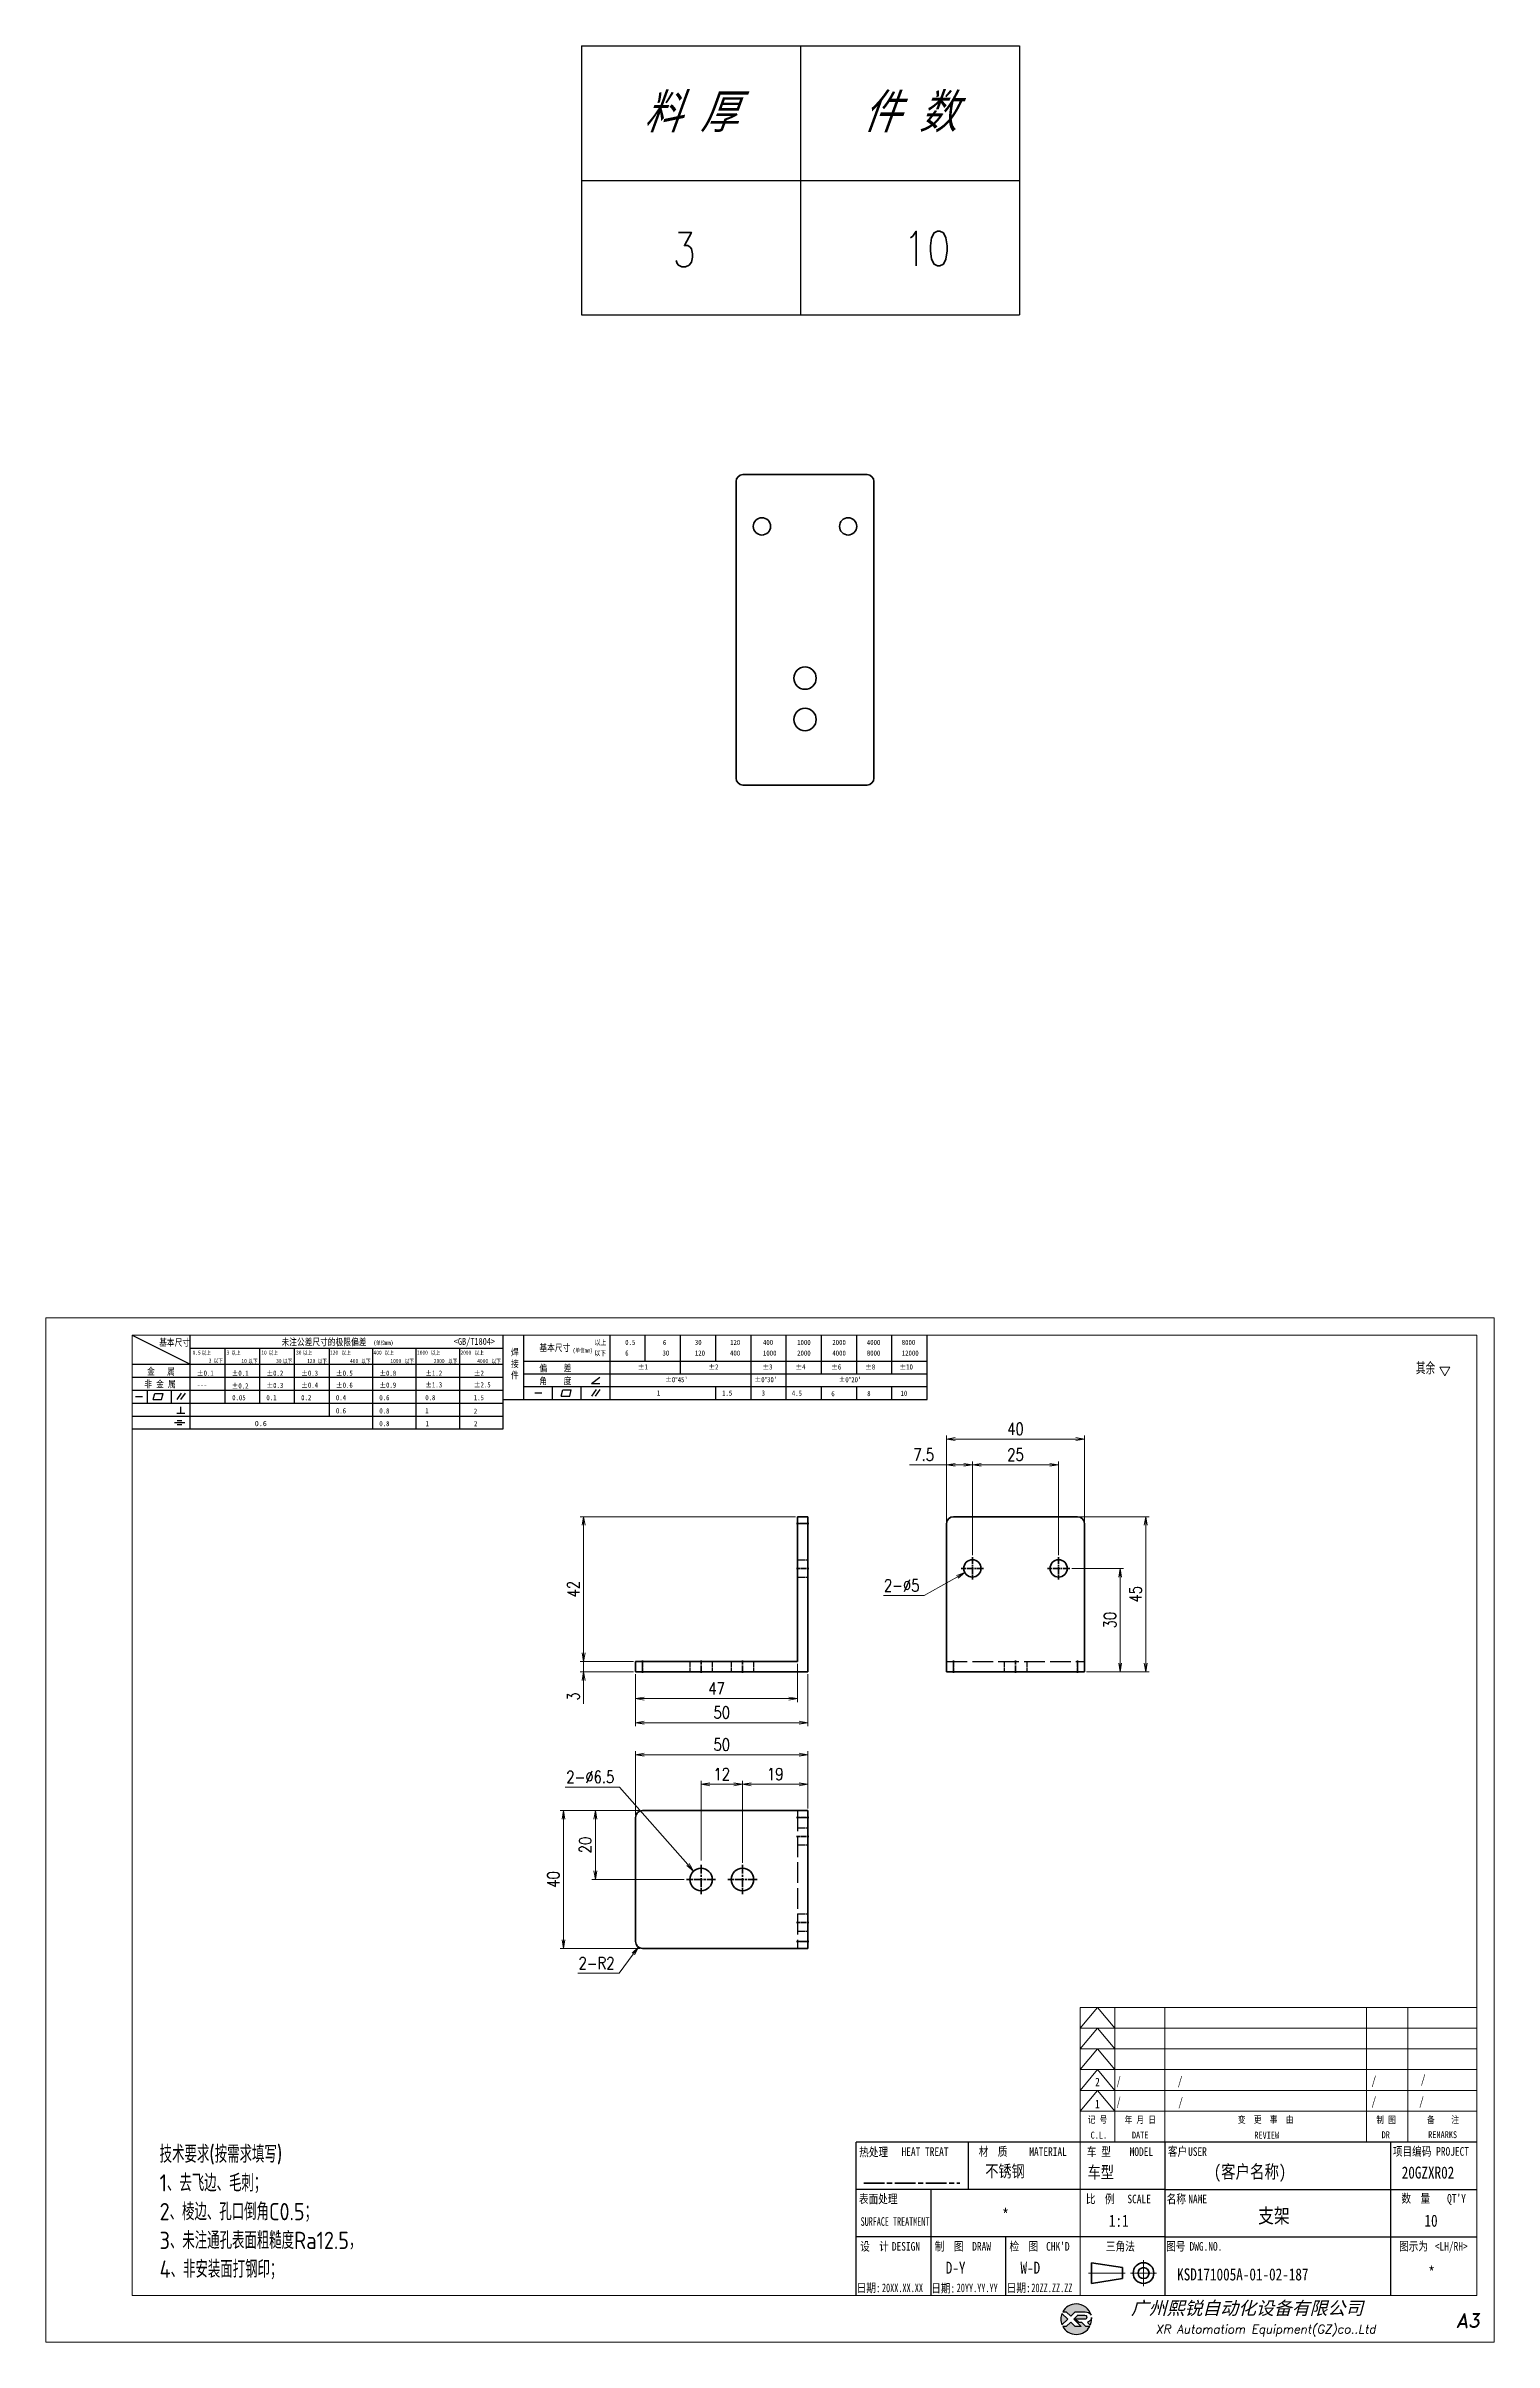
# Model space of a CAD drawing. Header units: millimetres. Extents: x 115 to 3943, y 57 to 947.
# Drawn here: x 2029 to 2449, y 57 to 723 of the extents above; entities that cross this region are included whole.
import ezdxf
from ezdxf.enums import TextEntityAlignment as Align

# ---------------------------------------------------------------- set-up
doc = ezdxf.new("R2010")
doc.units = ezdxf.units.MM
doc.header["$PDMODE"] = 35
for name, pattern in [('AM_ISO02W050', [7.5, 6, -1.5]), ('AM_ISO08W050', [18, 12, -1.5, 3, -1.5]), ('AM_ISO08W050x2', [9, 6, -0.75, 1.5, -0.75]), ('CENTER', [50.8, 31.75, -6.35, 6.35, -6.35]), ('DOT2', [0.125, 0, -0.125])]:
    doc.linetypes.add(name, pattern=pattern)
for name, color, linetype, lineweight in [('CENTER', 2, 'AM_ISO08W050', 35), ('DIM', 3, 'Continuous', 25), ('DRAWING', 7, 'Continuous', 50), ('HIDDEN', 1, 'AM_ISO02W050', 25), ('中心线', 2, 'AM_ISO08W050x2', 18), ('图框', 7, 'Continuous', 18), ('标注线', 3, 'Continuous', 18), ('粗点划线', 6, 'AM_ISO08W050x2', 35)]:
    doc.layers.add(name, color=color, linetype=linetype, lineweight=lineweight)
for name, color, linetype in [('layer 1', 7, 'Continuous'), ('图\\M+19E79\\M+195B6\\M+18E9A', 7, 'Continuous'), ('图号', 7, 'Continuous'), ('图名', 7, 'Continuous'), ('数量', 7, 'Continuous'), ('材质', 7, 'Continuous'), ('表面处理', 7, 'Continuous'), ('车型', 7, 'Continuous')]:
    doc.layers.add(name, color=color, linetype=linetype)
doc.layers.add('打印', color=7, linetype='Continuous', lineweight=15, plot=False)
doc.layers.add('打印-禁用', color=7, linetype='Continuous', lineweight=15, plot=False)
doc.styles.add('DIM', font='romans.shx', dxfattribs={"width": 0.8, "bigfont": 'bigfont.shx'})
doc.styles.get("Standard").update_dxf_attribs({"font": 'txt.shx', "width": 0.8, "oblique": 20, "bigfont": 'bigfont.shx'})
doc.styles.add('STYLE1', font='')
doc.styles.add('国标', font='simfang.ttf', dxfattribs={"width": 0.8})
doc.styles.add('机械长仿宋', font='gbenor.shx', dxfattribs={"height": 1, "bigfont": 'gbcbig.shx'})
doc.styles.add('标题\\M+18E9A', font='romand.shx', dxfattribs={"oblique": 10, "bigfont": 'bigfont.shx'})
doc.styles.get('STYLE1').set_extended_font_data('SimSun')
doc.dimstyles.new('XR 1-1$0', dxfattribs={"dimtxt": 3.5, "dimasz": 2.5, "dimexe": 1, "dimexo": 0.625, "dimgap": 1.2, "dimtad": 1, "dimzin": 9, "dimdsep": 46, "dimtxsty": 'DIM', "dimblk": 'OPEN', "dimcen": 0, "dimclrd": 8, "dimclre": 8, "dimclrt": 2, "dimazin": 2, "dimtfac": 0.5, "dimtmove": 0, "dimatfit": 3, "dimldrblk": 'OPEN', "dimfxl": 0, "dimtolj": 2, "dimlwd": 18, "dimlwe": 18, "dimarcsym": 0})
doc.dimstyles.new('XR 1-1$3', dxfattribs={"dimtxt": 3.5, "dimasz": 2.5, "dimexe": 1, "dimexo": 0.625, "dimgap": 1.2, "dimtad": 1, "dimtoh": 1, "dimdsep": 46, "dimtxsty": 'DIM', "dimblk": 'OPEN', "dimcen": 0, "dimclrd": 8, "dimclre": 8, "dimclrt": 2, "dimazin": 2, "dimtfac": 0.5, "dimtofl": 0, "dimtmove": 0, "dimatfit": 3, "dimldrblk": 'OPEN', "dimfxl": 0, "dimtolj": 2, "dimlwd": 18, "dimlwe": 18, "dimarcsym": 0})
doc.dimstyles.new('XR 1-1$4', dxfattribs={"dimtxt": 3.5, "dimasz": 2.5, "dimexe": 1, "dimexo": 0.625, "dimgap": 1.2, "dimtad": 1, "dimtoh": 1, "dimdsep": 46, "dimtxsty": 'DIM', "dimblk": 'OPEN', "dimcen": 0, "dimclrd": 8, "dimclre": 8, "dimclrt": 2, "dimazin": 2, "dimtfac": 0.5, "dimtofl": 0, "dimtmove": 0, "dimatfit": 3, "dimldrblk": 'OPEN', "dimfxl": 0, "dimtolj": 2, "dimlwd": 18, "dimlwe": 18, "dimarcsym": 0})

# ---------------------------------------------------------------- blocks, each defined once
blk = doc.blocks.new('XR')
at = {"true_color": 0xfc8000}
h = blk.add_hatch(color=30, dxfattribs=at)
h.set_gradient(color1=(252, 128, 0), rotation=240, one_color=1, tint=1, name='INVCURVED')
edge = h.paths.add_edge_path()
edge.add_spline(control_points=[(-434.18, -5928.47), (-433.9, -5928.74), (-433.63, -5929.01), (-433.63, -5929.01), (-433.63, -5929.01), (-433.63, -5929.01), (-433.36, -5928.74), (-433.09, -5928.47)], knot_values=[0.5625, 0.5625, 0.5625, 0.5625, 0.625, 0.625, 0.625, 0.625, 0.6875, 0.6875, 0.6875, 0.6875], degree=3, periodic=0)
edge.add_spline(control_points=[(-433.09, -5928.47), (-432.82, -5928.2), (-432.54, -5927.93), (-432.54, -5927.93), (-432.54, -5927.93), (-432.54, -5927.93), (-432.04, -5927.93), (-431.53, -5927.93)], knot_values=[0.4375, 0.4375, 0.4375, 0.4375, 0.5, 0.5, 0.5, 0.5, 0.5625, 0.5625, 0.5625, 0.5625], degree=3, periodic=0)
edge.add_spline(control_points=[(-431.53, -5927.93), (-431.03, -5927.93), (-430.52, -5927.93), (-430.52, -5927.93), (-430.52, -5927.93), (-430, -5927.93), (-429.43, -5927.96), (-429.01, -5928.33)], knot_values=[0.25, 0.25, 0.25, 0.25, 0.3125, 0.3125, 0.3125, 0.3125, 0.4375, 0.4375, 0.4375, 0.4375], degree=3, periodic=0)
edge.add_spline(control_points=[(-429.01, -5928.33), (-428.88, -5928.44), (-428.78, -5928.59), (-428.71, -5928.75)], knot_values=[0.125, 0.125, 0.125, 0.125, 0.25, 0.25, 0.25, 0.25], degree=3, periodic=0)
edge.add_spline(control_points=[(-428.71, -5928.75), (-429.13, -5927.18), (-430.58, -5926.02), (-432.31, -5926.02)], knot_values=[0, 0, 0, 0, 0.125, 0.125, 0.125, 0.125], degree=3, periodic=0)
edge.add_spline(control_points=[(-432.31, -5926.02), (-433.72, -5926.02), (-434.94, -5926.79), (-435.58, -5927.93)], knot_values=[0.875, 0.875, 0.875, 0.875, 1, 1, 1, 1], degree=3, periodic=0)
edge.add_spline(control_points=[(-435.58, -5927.93), (-435.58, -5927.93), (-434.72, -5927.93), (-434.72, -5927.93), (-434.72, -5927.93), (-434.72, -5927.93), (-434.45, -5928.2), (-434.18, -5928.47)], knot_values=[0.6875, 0.6875, 0.6875, 0.6875, 0.8125, 0.8125, 0.8125, 0.8125, 0.875, 0.875, 0.875, 0.875], degree=3, periodic=0)
edge = h.paths.add_edge_path()
edge.add_spline(control_points=[(-434.79, -5929.26), (-435.04, -5929.02), (-435.34, -5928.72), (-435.54, -5928.53)], knot_values=[0.562504, 0.562504, 0.562504, 0.562504, 0.656252, 0.656252, 0.656252, 0.656252], degree=3, periodic=0)
edge.add_spline(control_points=[(-435.54, -5928.53), (-435.67, -5928.4), (-435.76, -5928.31), (-435.76, -5928.31), (-435.76, -5928.31), (-435.94, -5928.74), (-436.03, -5929.21), (-436.03, -5929.71)], knot_values=[0.25, 0.25, 0.25, 0.25, 0.312504, 0.312504, 0.312504, 0.312504, 0.562504, 0.562504, 0.562504, 0.562504], degree=3, periodic=0)
edge.add_spline(control_points=[(-436.03, -5929.71), (-436.03, -5930.2), (-435.94, -5930.67), (-435.76, -5931.1), (-435.76, -5931.1), (-435.4, -5930.75), (-435.05, -5930.4)], knot_values=[0.874998, 0.874998, 0.874998, 0.874998, 1.124998, 1.124998, 1.124998, 1.25, 1.25, 1.25, 1.25], degree=3, periodic=0)
edge.add_spline(control_points=[(-435.05, -5930.4), (-434.7, -5930.05), (-434.34, -5929.71), (-434.34, -5929.71), (-434.34, -5929.71), (-434.34, -5929.71), (-434.34, -5929.71), (-434.34, -5929.71)], knot_values=[0.749878, 0.749878, 0.749878, 0.749878, 0.874875, 0.874875, 0.874875, 0.874875, 0.874998, 0.874998, 0.874998, 0.874998], degree=3, periodic=0)
edge.add_spline(control_points=[(-434.34, -5929.71), (-434.34, -5929.71), (-434.34, -5929.71), (-434.34, -5929.71)], knot_values=[0.749634, 0.749634, 0.749634, 0.749634, 0.749817, 0.749817, 0.749817, 0.749817], degree=3, periodic=0)
edge.add_spline(control_points=[(-434.35, -5929.7), (-434.35, -5929.7), (-434.35, -5929.7), (-434.35, -5929.7)], knot_values=[0.738281, 0.738281, 0.738281, 0.738281, 0.742188, 0.742188, 0.742188, 0.742188], degree=3, periodic=0)
edge.add_spline(control_points=[(-434.35, -5929.7), (-434.36, -5929.69), (-434.37, -5929.68), (-434.38, -5929.67)], knot_values=[0.726563, 0.726563, 0.726563, 0.726563, 0.738281, 0.738281, 0.738281, 0.738281], degree=3, periodic=0)
edge.add_spline(control_points=[(-434.38, -5929.67), (-434.38, -5929.66), (-434.39, -5929.65), (-434.4, -5929.65)], knot_values=[0.718751, 0.718751, 0.718751, 0.718751, 0.726563, 0.726563, 0.726563, 0.726563], degree=3, periodic=0)
edge.add_spline(control_points=[(-434.4, -5929.65), (-434.42, -5929.63), (-434.45, -5929.6), (-434.47, -5929.58)], knot_values=[0.703126, 0.703126, 0.703126, 0.703126, 0.718751, 0.718751, 0.718751, 0.718751], degree=3, periodic=0)
edge.add_spline(control_points=[(-434.47, -5929.58), (-434.5, -5929.55), (-434.53, -5929.52), (-434.56, -5929.49)], knot_values=[0.687501, 0.687501, 0.687501, 0.687501, 0.703126, 0.703126, 0.703126, 0.703126], degree=3, periodic=0)
edge.add_spline(control_points=[(-434.56, -5929.49), (-434.63, -5929.42), (-434.71, -5929.35), (-434.79, -5929.26)], knot_values=[0.656252, 0.656252, 0.656252, 0.656252, 0.687501, 0.687501, 0.687501, 0.687501], degree=3, periodic=0)
at = {"true_color": 0x0348ff}
h = blk.add_hatch(color=160, dxfattribs=at)
h.set_gradient(color1=(3, 72, 255), color2=(0, 41, 153), one_color=1, tint=0.3, name='HEMISPHERICAL')
edge = h.paths.add_edge_path()
edge.add_spline(control_points=[(-432.54, -5929.67), (-432.26, -5929.95), (-431.94, -5930.23), (-431.66, -5930.51), (-431.66, -5930.51), (-431.66, -5930.51), (-431.66, -5930.51), (-431.66, -5930.51)], knot_values=[0.736842, 0.736842, 0.736842, 0.736842, 0.789474, 0.789474, 0.789474, 0.789474, 0.802633, 0.802633, 0.802633, 0.802633], degree=3, periodic=0)
edge.add_spline(control_points=[(-431.66, -5930.51), (-431.65, -5930.51), (-431.65, -5930.52), (-431.65, -5930.52)], knot_values=[0.802633, 0.802633, 0.802633, 0.802633, 0.815791, 0.815791, 0.815791, 0.815791], degree=3, periodic=0)
edge.add_spline(control_points=[(-431.65, -5930.52), (-431.64, -5930.53), (-431.64, -5930.53), (-431.64, -5930.53)], knot_values=[0.815791, 0.815791, 0.815791, 0.815791, 0.82237, 0.82237, 0.82237, 0.82237], degree=3, periodic=0)
edge.add_spline(control_points=[(-431.64, -5930.53), (-431.64, -5930.53), (-431.64, -5930.53), (-431.63, -5930.54)], knot_values=[0.82237, 0.82237, 0.82237, 0.82237, 0.828949, 0.828949, 0.828949, 0.828949], degree=3, periodic=0)
edge.add_spline(control_points=[(-431.63, -5930.54), (-431.63, -5930.54), (-431.63, -5930.54), (-431.63, -5930.54), (-431.63, -5930.54), (-431.63, -5930.54), (-431.59, -5930.54), (-431.52, -5930.54)], knot_values=[0.841901, 0.841901, 0.841901, 0.841901, 0.842105, 0.842105, 0.842105, 0.842105, 0.855264, 0.855264, 0.855264, 0.855264], degree=3, periodic=0)
edge.add_spline(control_points=[(-431.52, -5930.54), (-431.46, -5930.54), (-431.38, -5930.54), (-431.3, -5930.54)], knot_values=[0.855264, 0.855264, 0.855264, 0.855264, 0.868422, 0.868422, 0.868422, 0.868422], degree=3, periodic=0)
edge.add_spline(control_points=[(-431.3, -5930.54), (-431.26, -5930.54), (-431.22, -5930.54), (-431.18, -5930.54)], knot_values=[0.868422, 0.868422, 0.868422, 0.868422, 0.875, 0.875, 0.875, 0.875], degree=3, periodic=0)
edge.add_spline(control_points=[(-431.18, -5930.54), (-431.14, -5930.54), (-431.1, -5930.54), (-431.07, -5930.54)], knot_values=[0.875, 0.875, 0.875, 0.875, 0.881579, 0.881579, 0.881579, 0.881579], degree=3, periodic=0)
edge.add_spline(control_points=[(-431.07, -5930.54), (-431.05, -5930.54), (-431.04, -5930.54), (-431.03, -5930.54)], knot_values=[0.881579, 0.881579, 0.881579, 0.881579, 0.884869, 0.884869, 0.884869, 0.884869], degree=3, periodic=0)
edge.add_spline(control_points=[(-431.03, -5930.54), (-431.02, -5930.54), (-431, -5930.54), (-431, -5930.54)], knot_values=[0.884869, 0.884869, 0.884869, 0.884869, 0.888158, 0.888158, 0.888158, 0.888158], degree=3, periodic=0)
edge.add_spline(control_points=[(-431, -5930.54), (-430.99, -5930.54), (-430.99, -5930.54), (-430.98, -5930.54)], knot_values=[0.888158, 0.888158, 0.888158, 0.888158, 0.889803, 0.889803, 0.889803, 0.889803], degree=3, periodic=0)
edge.add_spline(control_points=[(-430.98, -5930.54), (-430.98, -5930.54), (-430.98, -5930.54), (-430.97, -5930.54)], knot_values=[0.889803, 0.889803, 0.889803, 0.889803, 0.891447, 0.891447, 0.891447, 0.891447], degree=3, periodic=0)
edge.add_spline(control_points=[(-430.97, -5930.54), (-430.97, -5930.54), (-430.97, -5930.54), (-430.97, -5930.54)], knot_values=[0.891447, 0.891447, 0.891447, 0.891447, 0.89227, 0.89227, 0.89227, 0.89227], degree=3, periodic=0)
edge.add_spline(control_points=[(-430.97, -5930.54), (-430.97, -5930.54), (-430.97, -5930.54), (-430.97, -5930.54)], knot_values=[0.89227, 0.89227, 0.89227, 0.89227, 0.893092, 0.893092, 0.893092, 0.893092], degree=3, periodic=0)
edge.add_spline(control_points=[(-430.97, -5930.54), (-430.97, -5930.54), (-430.97, -5930.54), (-430.97, -5930.54)], knot_values=[0.893092, 0.893092, 0.893092, 0.893092, 0.893503, 0.893503, 0.893503, 0.893503], degree=3, periodic=0)
edge.add_spline(control_points=[(-430.97, -5930.54), (-430.97, -5930.54), (-430.97, -5930.54), (-430.97, -5930.54)], knot_values=[0.893503, 0.893503, 0.893503, 0.893503, 0.893914, 0.893914, 0.893914, 0.893914], degree=3, periodic=0)
edge.add_spline(control_points=[(-430.97, -5930.54), (-430.97, -5930.54), (-430.97, -5930.54), (-430.97, -5930.54)], knot_values=[0.893914, 0.893914, 0.893914, 0.893914, 0.89412, 0.89412, 0.89412, 0.89412], degree=3, periodic=0)
edge.add_spline(control_points=[(-430.97, -5930.54), (-430.97, -5930.54), (-430.97, -5930.54), (-430.97, -5930.54)], knot_values=[0.89412, 0.89412, 0.89412, 0.89412, 0.894326, 0.894326, 0.894326, 0.894326], degree=3, periodic=0)
edge.add_spline(control_points=[(-430.97, -5930.54), (-430.97, -5930.54), (-430.97, -5930.54), (-430.97, -5930.54)], knot_values=[0.894428, 0.894428, 0.894428, 0.894428, 0.894531, 0.894531, 0.894531, 0.894531], degree=3, periodic=0)
edge.add_spline(control_points=[(-430.97, -5930.54), (-430.97, -5930.54), (-430.97, -5930.54), (-430.97, -5930.54)], knot_values=[0.894531, 0.894531, 0.894531, 0.894531, 0.894583, 0.894583, 0.894583, 0.894583], degree=3, periodic=0)
edge.add_spline(control_points=[(-430.97, -5930.54), (-430.97, -5930.54), (-430.97, -5930.54), (-430.97, -5930.54), (-430.97, -5930.54), (-430.97, -5930.54), (-430.73, -5930.78), (-430.49, -5931.01)], knot_values=[0.894685, 0.894685, 0.894685, 0.894685, 0.894737, 0.894737, 0.894737, 0.894737, 0.921052, 0.921052, 0.921052, 0.921052], degree=3, periodic=0)
edge.add_spline(control_points=[(-430.49, -5931.01), (-430.26, -5931.24), (-430.02, -5931.48), (-430.02, -5931.48)], knot_values=[0.921052, 0.921052, 0.921052, 0.921052, 0.947368, 0.947368, 0.947368, 0.947368], degree=3, periodic=0)
edge.add_spline(control_points=[(-430.02, -5931.48), (-430.02, -5931.48), (-430.02, -5931.48), (-430.02, -5931.48)], knot_values=[0.947522, 0.947522, 0.947522, 0.947522, 0.947573, 0.947573, 0.947573, 0.947573], degree=3, periodic=0)
edge.add_spline(control_points=[(-430.02, -5931.48), (-430.02, -5931.48), (-430.02, -5931.48), (-430.02, -5931.48)], knot_values=[0.947573, 0.947573, 0.947573, 0.947573, 0.947676, 0.947676, 0.947676, 0.947676], degree=3, periodic=0)
edge.add_spline(control_points=[(-430.02, -5931.48), (-430.02, -5931.48), (-430.02, -5931.48), (-430.02, -5931.48)], knot_values=[0.947676, 0.947676, 0.947676, 0.947676, 0.947779, 0.947779, 0.947779, 0.947779], degree=3, periodic=0)
edge.add_spline(control_points=[(-430.02, -5931.48), (-430.02, -5931.48), (-430.02, -5931.48), (-430.02, -5931.48)], knot_values=[0.947779, 0.947779, 0.947779, 0.947779, 0.947984, 0.947984, 0.947984, 0.947984], degree=3, periodic=0)
edge.add_spline(control_points=[(-430.02, -5931.48), (-430.02, -5931.48), (-430.02, -5931.48), (-430.02, -5931.48)], knot_values=[0.947984, 0.947984, 0.947984, 0.947984, 0.94819, 0.94819, 0.94819, 0.94819], degree=3, periodic=0)
edge.add_spline(control_points=[(-430.02, -5931.48), (-430.02, -5931.48), (-430.02, -5931.48), (-430.02, -5931.48)], knot_values=[0.94819, 0.94819, 0.94819, 0.94819, 0.948601, 0.948601, 0.948601, 0.948601], degree=3, periodic=0)
edge.add_spline(control_points=[(-430.02, -5931.48), (-430.02, -5931.48), (-430.02, -5931.48), (-430.02, -5931.48)], knot_values=[0.948601, 0.948601, 0.948601, 0.948601, 0.949012, 0.949012, 0.949012, 0.949012], degree=3, periodic=0)
edge.add_spline(control_points=[(-430.02, -5931.48), (-430.02, -5931.48), (-430.01, -5931.48), (-430.01, -5931.48)], knot_values=[0.949012, 0.949012, 0.949012, 0.949012, 0.949834, 0.949834, 0.949834, 0.949834], degree=3, periodic=0)
edge.add_spline(control_points=[(-430.01, -5931.48), (-430.01, -5931.48), (-430.01, -5931.48), (-430.01, -5931.48)], knot_values=[0.949834, 0.949834, 0.949834, 0.949834, 0.950657, 0.950657, 0.950657, 0.950657], degree=3, periodic=0)
edge.add_spline(control_points=[(-430.01, -5931.48), (-430.01, -5931.48), (-430, -5931.48), (-430, -5931.48)], knot_values=[0.950657, 0.950657, 0.950657, 0.950657, 0.952301, 0.952301, 0.952301, 0.952301], degree=3, periodic=0)
edge.add_spline(control_points=[(-430, -5931.48), (-429.99, -5931.48), (-429.98, -5931.48), (-429.98, -5931.48)], knot_values=[0.952301, 0.952301, 0.952301, 0.952301, 0.953946, 0.953946, 0.953946, 0.953946], degree=3, periodic=0)
edge.add_spline(control_points=[(-429.98, -5931.48), (-429.96, -5931.48), (-429.95, -5931.48), (-429.93, -5931.48)], knot_values=[0.953946, 0.953946, 0.953946, 0.953946, 0.957236, 0.957236, 0.957236, 0.957236], degree=3, periodic=0)
edge.add_spline(control_points=[(-429.93, -5931.48), (-429.91, -5931.48), (-429.89, -5931.48), (-429.87, -5931.48)], knot_values=[0.957236, 0.957236, 0.957236, 0.957236, 0.960525, 0.960525, 0.960525, 0.960525], degree=3, periodic=0)
edge.add_spline(control_points=[(-429.87, -5931.48), (-429.82, -5931.48), (-429.77, -5931.48), (-429.71, -5931.48)], knot_values=[0.960525, 0.960525, 0.960525, 0.960525, 0.967104, 0.967104, 0.967104, 0.967104], degree=3, periodic=0)
edge.add_spline(control_points=[(-429.71, -5931.48), (-429.65, -5931.48), (-429.59, -5931.48), (-429.53, -5931.48)], knot_values=[0.967104, 0.967104, 0.967104, 0.967104, 0.973683, 0.973683, 0.973683, 0.973683], degree=3, periodic=0)
edge.add_spline(control_points=[(-429.53, -5931.48), (-429.41, -5931.48), (-429.29, -5931.48), (-429.19, -5931.48)], knot_values=[0.973683, 0.973683, 0.973683, 0.973683, 0.98684, 0.98684, 0.98684, 0.98684], degree=3, periodic=0)
edge.add_spline(control_points=[(-429.19, -5931.48), (-429.1, -5931.48), (-429.04, -5931.48), (-429.04, -5931.48), (-429.67, -5932.62), (-430.9, -5933.39), (-432.31, -5933.39)], knot_values=[0.98684, 0.98684, 0.98684, 0.98684, 1, 1, 1, 1.052632, 1.052632, 1.052632, 1.052632], degree=3, periodic=0)
edge.add_spline(control_points=[(-432.31, -5933.39), (-433.72, -5933.39), (-434.94, -5932.62), (-435.58, -5931.48), (-435.58, -5931.48), (-435.58, -5931.48), (-435.36, -5931.48), (-435.15, -5931.48)], knot_values=[0.052632, 0.052632, 0.052632, 0.052632, 0.105263, 0.105263, 0.105263, 0.105263, 0.131579, 0.131579, 0.131579, 0.131579], degree=3, periodic=0)
edge.add_spline(control_points=[(-435.15, -5931.48), (-434.93, -5931.48), (-434.72, -5931.48), (-434.72, -5931.48), (-434.72, -5931.48), (-434.72, -5931.48), (-434.45, -5931.21), (-434.18, -5930.94)], knot_values=[0.131579, 0.131579, 0.131579, 0.131579, 0.157895, 0.157895, 0.157895, 0.157895, 0.184211, 0.184211, 0.184211, 0.184211], degree=3, periodic=0)
edge.add_spline(control_points=[(-434.18, -5930.94), (-433.9, -5930.67), (-433.63, -5930.4), (-433.63, -5930.4), (-433.63, -5930.4), (-433.63, -5930.4), (-433.36, -5930.67), (-433.09, -5930.94)], knot_values=[0.184211, 0.184211, 0.184211, 0.184211, 0.210526, 0.210526, 0.210526, 0.210526, 0.236842, 0.236842, 0.236842, 0.236842], degree=3, periodic=0)
edge.add_spline(control_points=[(-433.09, -5930.94), (-432.82, -5931.21), (-432.54, -5931.48), (-432.54, -5931.48), (-432.54, -5931.48), (-432.54, -5931.48), (-432.19, -5931.48), (-431.83, -5931.48)], knot_values=[0.236842, 0.236842, 0.236842, 0.236842, 0.263158, 0.263158, 0.263158, 0.263158, 0.289474, 0.289474, 0.289474, 0.289474], degree=3, periodic=0)
edge.add_spline(control_points=[(-431.83, -5931.48), (-431.48, -5931.48), (-431.12, -5931.48), (-431.12, -5931.48), (-431.12, -5931.48), (-431.12, -5931.48), (-431.57, -5931.03), (-432.02, -5930.59)], knot_values=[0.289474, 0.289474, 0.289474, 0.289474, 0.315789, 0.315789, 0.315789, 0.315789, 0.342105, 0.342105, 0.342105, 0.342105], degree=3, periodic=0)
edge.add_spline(control_points=[(-432.02, -5930.59), (-432.47, -5930.15), (-432.92, -5929.71), (-432.92, -5929.71), (-432.92, -5929.71), (-432.92, -5929.71), (-432.71, -5929.5), (-432.5, -5929.29)], knot_values=[0.342105, 0.342105, 0.342105, 0.342105, 0.368421, 0.368421, 0.368421, 0.368421, 0.394737, 0.394737, 0.394737, 0.394737], degree=3, periodic=0)
edge.add_spline(control_points=[(-432.5, -5929.29), (-432.3, -5929.09), (-432.09, -5928.88), (-432.09, -5928.88)], knot_values=[0.394737, 0.394737, 0.394737, 0.394737, 0.421053, 0.421053, 0.421053, 0.421053], degree=3, periodic=0)
edge.add_spline(control_points=[(-432.09, -5928.88), (-432.09, -5928.88), (-432.06, -5928.86), (-432.06, -5928.86)], knot_values=[0.421053, 0.421053, 0.421053, 0.421053, 0.473684, 0.473684, 0.473684, 0.473684], degree=3, periodic=0)
edge.add_spline(control_points=[(-432.06, -5928.86), (-432.06, -5928.86), (-432.06, -5928.86), (-432.06, -5928.86), (-432.06, -5928.86), (-432.06, -5928.86), (-430.4, -5928.86), (-430.26, -5928.86)], knot_values=[0.473684, 0.473684, 0.473684, 0.473684, 0.473684, 0.473684, 0.473684, 0.473684, 0.526316, 0.526316, 0.526316, 0.526316], degree=3, periodic=0)
edge.add_spline(control_points=[(-430.26, -5928.86), (-429.54, -5928.86), (-429.62, -5929.4), (-429.83, -5929.55)], knot_values=[0.526316, 0.526316, 0.526316, 0.526316, 0.578947, 0.578947, 0.578947, 0.578947], degree=3, periodic=0)
edge.add_spline(control_points=[(-429.83, -5929.55), (-429.94, -5929.62), (-430.08, -5929.65), (-430.26, -5929.65), (-430.26, -5929.65), (-430.26, -5929.65), (-430.48, -5929.65), (-430.71, -5929.66)], knot_values=[0.578947, 0.578947, 0.578947, 0.578947, 0.631579, 0.631579, 0.631579, 0.631579, 0.657895, 0.657895, 0.657895, 0.657895], degree=3, periodic=0)
edge.add_spline(control_points=[(-430.71, -5929.66), (-430.93, -5929.66), (-431.15, -5929.67), (-431.15, -5929.67), (-431.15, -5929.67), (-431.15, -5929.67), (-432.54, -5929.67), (-432.54, -5929.67)], knot_values=[0.657895, 0.657895, 0.657895, 0.657895, 0.684211, 0.684211, 0.684211, 0.684211, 0.736842, 0.736842, 0.736842, 0.736842], degree=3, periodic=0)
edge = h.paths.add_edge_path()
edge.add_spline(control_points=[(-428.6, -5929.32), (-428.61, -5929.67), (-428.76, -5930), (-429.06, -5930.22)], knot_values=[0.8, 0.8, 0.8, 0.8, 1, 1, 1, 1], degree=3, periodic=0)
edge.add_spline(control_points=[(-429.06, -5930.22), (-429.22, -5930.34), (-429.41, -5930.43), (-429.61, -5930.48)], knot_values=[0.6, 0.6, 0.6, 0.6, 0.8, 0.8, 0.8, 0.8], degree=3, periodic=0)
edge.add_spline(control_points=[(-429.61, -5930.48), (-429.61, -5930.48), (-428.9, -5931.19), (-428.9, -5931.19), (-428.9, -5931.19), (-428.69, -5930.73), (-428.58, -5930.23), (-428.58, -5929.71)], knot_values=[0.2, 0.2, 0.2, 0.2, 0.4, 0.4, 0.4, 0.4, 0.6, 0.6, 0.6, 0.6], degree=3, periodic=0)
edge.add_spline(control_points=[(-428.58, -5929.71), (-428.58, -5929.58), (-428.59, -5929.45), (-428.6, -5929.32)], knot_values=[0, 0, 0, 0, 0.2, 0.2, 0.2, 0.2], degree=3, periodic=0)
at = {"layer": 'layer 1', "color": 30}
for points, knots in [([(-432.31, -5926.02), (-430.58, -5926.02), (-429.13, -5927.18), (-428.71, -5928.75), (-428.71, -5928.75), (-428.78, -5928.59), (-428.88, -5928.44), (-429.01, -5928.33), (-429.01, -5928.33), (-429.43, -5927.96), (-430, -5927.93), (-430.52, -5927.93), (-430.52, -5927.93), (-430.52, -5927.93), (-432.54, -5927.93), (-432.54, -5927.93), (-432.54, -5927.93), (-432.54, -5927.93), (-433.63, -5929.01), (-433.63, -5929.01), (-433.63, -5929.01), (-433.63, -5929.01), (-434.72, -5927.93), (-434.72, -5927.93), (-434.72, -5927.93), (-434.72, -5927.93), (-435.58, -5927.93), (-435.58, -5927.93), (-435.58, -5927.93), (-434.94, -5926.79), (-433.72, -5926.02), (-432.31, -5926.02)], [0, 0, 0, 0, 0.125, 0.125, 0.125, 0.125, 0.25, 0.25, 0.25, 0.25, 0.375, 0.375, 0.375, 0.375, 0.5, 0.5, 0.5, 0.5, 0.625, 0.625, 0.625, 0.625, 0.75, 0.75, 0.75, 0.75, 0.875, 0.875, 0.875, 0.875, 1, 1, 1, 1]), ([(-435.76, -5931.1), (-435.94, -5930.67), (-436.03, -5930.2), (-436.03, -5929.71), (-436.03, -5929.71), (-436.03, -5929.21), (-435.94, -5928.74), (-435.76, -5928.31), (-435.76, -5928.31), (-435.76, -5928.31), (-434.34, -5929.71), (-434.34, -5929.71), (-434.34, -5929.71), (-434.34, -5929.71), (-435.76, -5931.1), (-435.76, -5931.1)], [0, 0, 0, 0, 0.25, 0.25, 0.25, 0.25, 0.5, 0.5, 0.5, 0.5, 0.75, 0.75, 0.75, 0.75, 1, 1, 1, 1])]:
    blk.add_open_spline(points, degree=3, knots=knots, dxfattribs=at)
at = {"layer": 'layer 1', "color": 154}
for points, knots in [([(-429.04, -5931.48), (-429.67, -5932.62), (-430.9, -5933.39), (-432.31, -5933.39), (-432.31, -5933.39), (-433.72, -5933.39), (-434.94, -5932.62), (-435.58, -5931.48), (-435.58, -5931.48), (-435.58, -5931.48), (-434.72, -5931.48), (-434.72, -5931.48), (-434.72, -5931.48), (-434.72, -5931.48), (-433.63, -5930.4), (-433.63, -5930.4), (-433.63, -5930.4), (-433.63, -5930.4), (-432.54, -5931.48), (-432.54, -5931.48), (-432.54, -5931.48), (-432.54, -5931.48), (-431.12, -5931.48), (-431.12, -5931.48), (-431.12, -5931.48), (-431.12, -5931.48), (-432.92, -5929.71), (-432.92, -5929.71), (-432.92, -5929.71), (-432.92, -5929.71), (-432.09, -5928.88), (-432.09, -5928.88), (-432.09, -5928.88), (-432.09, -5928.88), (-432.06, -5928.86), (-432.06, -5928.86), (-432.06, -5928.86), (-432.06, -5928.86), (-430.4, -5928.86), (-430.26, -5928.86), (-430.26, -5928.86), (-429.54, -5928.86), (-429.62, -5929.4), (-429.83, -5929.55), (-429.83, -5929.55), (-429.94, -5929.62), (-430.08, -5929.65), (-430.26, -5929.65), (-430.26, -5929.65), (-430.26, -5929.65), (-431.15, -5929.67), (-431.15, -5929.67), (-431.15, -5929.67), (-431.15, -5929.67), (-432.54, -5929.67), (-432.54, -5929.67), (-432.54, -5929.67), (-432.26, -5929.95), (-431.94, -5930.23), (-431.66, -5930.51), (-431.66, -5930.51), (-431.66, -5930.51), (-431.63, -5930.54), (-431.63, -5930.54), (-431.63, -5930.54), (-431.63, -5930.54), (-430.97, -5930.54), (-430.97, -5930.54), (-430.97, -5930.54), (-430.97, -5930.54), (-430.02, -5931.48), (-430.02, -5931.48), (-430.02, -5931.48), (-430.02, -5931.48), (-429.04, -5931.48), (-429.04, -5931.48)], [0, 0, 0, 0, 0.052632, 0.052632, 0.052632, 0.052632, 0.105263, 0.105263, 0.105263, 0.105263, 0.157895, 0.157895, 0.157895, 0.157895, 0.210526, 0.210526, 0.210526, 0.210526, 0.263158, 0.263158, 0.263158, 0.263158, 0.315789, 0.315789, 0.315789, 0.315789, 0.368421, 0.368421, 0.368421, 0.368421, 0.421053, 0.421053, 0.421053, 0.421053, 0.473684, 0.473684, 0.473684, 0.473684, 0.526316, 0.526316, 0.526316, 0.526316, 0.578947, 0.578947, 0.578947, 0.578947, 0.631579, 0.631579, 0.631579, 0.631579, 0.684211, 0.684211, 0.684211, 0.684211, 0.736842, 0.736842, 0.736842, 0.736842, 0.789474, 0.789474, 0.789474, 0.789474, 0.842105, 0.842105, 0.842105, 0.842105, 0.894737, 0.894737, 0.894737, 0.894737, 0.947368, 0.947368, 0.947368, 0.947368, 1, 1, 1, 1]), ([(-428.6, -5929.32), (-428.59, -5929.45), (-428.58, -5929.58), (-428.58, -5929.71), (-428.58, -5929.71), (-428.58, -5930.23), (-428.69, -5930.73), (-428.9, -5931.19), (-428.9, -5931.19), (-428.9, -5931.19), (-429.61, -5930.48), (-429.61, -5930.48), (-429.61, -5930.48), (-429.41, -5930.43), (-429.22, -5930.34), (-429.06, -5930.22), (-429.06, -5930.22), (-428.76, -5930), (-428.61, -5929.67), (-428.6, -5929.32)], [0, 0, 0, 0, 0.2, 0.2, 0.2, 0.2, 0.4, 0.4, 0.4, 0.4, 0.6, 0.6, 0.6, 0.6, 0.8, 0.8, 0.8, 0.8, 1, 1, 1, 1])]:
    blk.add_open_spline(points, degree=3, knots=knots, dxfattribs=at)
blk = doc.blocks.new('GZDEH零件A3图框V01版')
at = {"layer": '中心线', "color": 1, "linetype": 'CENTER', "lineweight": 5, "ltscale": 2}
for p, q in [((3175.82, -1822.66), (3175.82, -1830.26)), ((3170.49, -1826.46), (3159.89, -1826.46)), ((3179.62, -1826.46), (3172.02, -1826.46))]:
    blk.add_line(p, q, dxfattribs=at)
at = {"layer": '图\\M+19E79\\M+195B6\\M+18E9A', "color": 9}
for p, q in [((2882.49, -1554.46), (2899.37, -1562.92)), ((2899.37, -1581.67), (2899.37, -1554.46)), ((2990.09, -1581.67), (2990.09, -1554.46)), ((2996.09, -1573.08), (2996.09, -1554.46)), ((3021.09, -1561.98), (3021.09, -1554.46)), ((3031.31, -1561.98), (3031.31, -1554.46)), ((3041.53, -1561.98), (3041.53, -1554.46)), ((3051.75, -1561.98), (3051.75, -1554.46)), ((3061.98, -1561.98), (3061.98, -1554.46)), ((3072.2, -1561.98), (3072.2, -1554.46)), ((3082.42, -1561.98), (3082.42, -1554.46)), ((3092.64, -1561.98), (3092.64, -1554.46)), ((3102.86, -1561.98), (3102.86, -1554.46)), ((3113.09, -1573.08), (3113.09, -1554.46)), ((2882.49, -1562.92), (2990.09, -1562.92)), ((2899.37, -1558.24), (2990.09, -1558.24)), ((2909.45, -1574.17), (2909.45, -1558.24)), ((2919.53, -1574.17), (2919.53, -1558.24)), ((2929.61, -1574.17), (2929.61, -1558.24)), ((2939.69, -1577.92), (2939.69, -1558.24)), ((2952.29, -1581.67), (2952.29, -1558.24)), ((2964.89, -1581.67), (2964.89, -1558.24)), ((2977.49, -1581.67), (2977.49, -1558.24)), ((2996.09, -1561.98), (3113.09, -1561.98)), ((3021.09, -1573.08), (3021.09, -1561.98)), ((3041.53, -1565.68), (3041.53, -1561.98)), ((3061.98, -1573.08), (3061.98, -1561.98)), ((3072.2, -1573.08), (3072.2, -1561.98)), ((3082.42, -1565.68), (3082.42, -1561.98)), ((3092.64, -1565.68), (3092.64, -1561.98)), ((3102.86, -1565.68), (3102.86, -1561.98)), ((2882.49, -1566.67), (2990.09, -1566.67)), ((2882.49, -1570.42), (2990.09, -1570.42)), ((2886.92, -1574.12), (2886.92, -1570.42)), ((2888.59, -1573.16), (2889.07, -1571.37)), ((2889.07, -1571.37), (2891.48, -1571.37)), ((2891, -1573.16), (2891.48, -1571.37)), ((2893.91, -1574.12), (2893.91, -1570.42)), ((2895.52, -1573.16), (2896.85, -1571.3)), ((2896.6, -1573.16), (2897.94, -1571.3)), ((2996.09, -1565.68), (3113.09, -1565.68)), ((2996.09, -1569.38), (3113.09, -1569.38)), ((2999.26, -1571.23), (3001.32, -1571.23)), ((3004.42, -1573.08), (3004.42, -1569.38)), ((3006.97, -1572.12), (3007.45, -1570.33)), ((3007.45, -1570.33), (3009.86, -1570.33)), ((3009.39, -1572.12), (3009.86, -1570.33)), ((3012.75, -1573.08), (3012.75, -1569.38)), ((3015.75, -1568.51), (3018.15, -1566.66)), ((3015.75, -1568.51), (3018.15, -1568.51)), ((3015.81, -1572.12), (3017.15, -1570.26)), ((3016.89, -1572.12), (3018.23, -1570.26)), ((3051.75, -1573.08), (3051.75, -1569.38)), ((3082.42, -1573.08), (3082.42, -1569.48)), ((3092.64, -1573.08), (3092.64, -1569.38)), ((3102.86, -1573.08), (3102.86, -1569.38)), ((2882.49, -1574.17), (2990.09, -1574.17)), ((2882.49, -1577.92), (2990.09, -1577.92)), ((2883.43, -1572.27), (2885.49, -1572.27)), ((2888.59, -1573.16), (2891, -1573.16)), ((2895.42, -1577.05), (2897.81, -1577.05)), ((2896.58, -1577.05), (2896.58, -1575.28)), ((2990.09, -1573.08), (3113.09, -1573.08)), ((3006.97, -1572.12), (3009.39, -1572.12)), ((3012.75, -1573.33), (3012.75, -1573.08)), ((2882.49, -1581.67), (2990.09, -1581.67)), ((2894.79, -1579.77), (2897.77, -1579.77)), ((2895.57, -1579.17), (2896.92, -1579.17)), ((2895.57, -1580.37), (2896.93, -1580.37)), ((3272.49, -1788.46), (3092.49, -1788.46)), ((3124.99, -1788.46), (3124.99, -1802.35)), ((3181.99, -1788.46), (3181.99, -1832.96)), ((3247.49, -1788.46), (3247.49, -1832.96)), ((3181.99, -1802.21), (3092.49, -1802.21)), ((3114.17, -1802.21), (3114.17, -1815.96)), ((3181.99, -1802.21), (3272.49, -1802.21)), ((3181.99, -1815.96), (3092.49, -1815.96)), ((3114.17, -1815.96), (3114.17, -1832.96)), ((3114.17, -1815.96), (3114.17, -1832.96)), ((3135.83, -1815.96), (3135.83, -1832.96)), ((3135.83, -1815.96), (3135.83, -1832.96)), ((3181.99, -1815.96), (3272.49, -1815.96))]:
    blk.add_line(p, q, dxfattribs=at)
at = {"layer": '图\\M+19E79\\M+195B6\\M+18E9A', "color": 7}
blk.add_line((3272.49, -1788.46), (3092.49, -1788.46), dxfattribs=at)
at = {"layer": '图\\M+19E79\\M+195B6\\M+18E9A', "color": 9, "linetype": 'Continuous'}
blk.add_line((3092.49, -1832.96), (3092.49, -1788.46), dxfattribs=at)
at = {"layer": '图框', "linetype": 'Continuous'}
for p, q in [((2882.49, -1554.46), (2882.49, -1832.96)), ((3272.49, -1554.46), (2882.49, -1554.46)), ((3272.49, -1832.96), (3272.49, -1554.46)), ((3157.49, -1749.46), (3272.49, -1749.46)), ((3157.49, -1832.96), (3157.49, -1749.46)), ((2882.49, -1832.96), (3272.49, -1832.96))]:
    blk.add_line(p, q, dxfattribs=at)
at = {"layer": '图框', "color": 9}
for p, q in [((3157.49, -1755.46), (3162.49, -1749.46)), ((3162.49, -1749.46), (3167.49, -1755.46)), ((3167.49, -1788.46), (3167.49, -1749.46)), ((3240.49, -1788.46), (3240.49, -1749.46)), ((3252.49, -1749.46), (3252.49, -1788.46)), ((3157.49, -1755.46), (3272.49, -1755.46)), ((3157.49, -1761.46), (3162.49, -1755.46)), ((3162.49, -1755.46), (3167.49, -1761.46)), ((3157.49, -1761.46), (3272.49, -1761.46)), ((3157.49, -1767.46), (3162.49, -1761.46)), ((3162.49, -1761.46), (3167.49, -1767.46)), ((3157.49, -1767.46), (3272.49, -1767.46)), ((3157.49, -1773.46), (3162.49, -1767.46)), ((3162.49, -1767.46), (3167.49, -1773.46)), ((3157.49, -1773.46), (3272.49, -1773.46)), ((3157.49, -1779.46), (3162.49, -1773.46)), ((3162.49, -1773.46), (3167.49, -1779.46)), ((3157.49, -1779.46), (3272.49, -1779.46))]:
    blk.add_line(p, q, dxfattribs=at)
at = {"layer": '图框', "color": 9, "linetype": 'Continuous'}
blk.add_line((3181.99, -1749.46), (3181.99, -1832.96), dxfattribs=at)
at = {"layer": '图框', "color": 2, "linetype": 'ByBlock', "lineweight": 35}
for p, q in [((3169.69, -1824.86), (3160.69, -1823.46)), ((3160.69, -1829.46), (3160.69, -1823.46)), ((3169.69, -1828.06), (3160.69, -1829.46)), ((3169.69, -1824.86), (3169.69, -1828.06))]:
    blk.add_line(p, q, dxfattribs=at)
for radius in [3, 1.6]:
    blk.add_circle((3175.82, -1826.46), radius, dxfattribs=at)
at = {"layer": '打印-禁用', "linetype": 'Continuous'}
for p, q in [((2857.49, -1549.46), (2857.49, -1846.46)), ((3277.49, -1549.46), (2857.49, -1549.46)), ((3277.49, -1846.46), (3277.49, -1549.46)), ((2857.49, -1846.46), (3277.49, -1846.46))]:
    blk.add_line(p, q, dxfattribs=at)
at = {"layer": 'DIM', "xscale": 1.199999999999818, "yscale": 1.199999999999818, "zscale": 1.199999999999818}
blk.add_blockref('XR', (3675.07, 5275.84), dxfattribs=at)
at = {"layer": '图\\M+19E79\\M+195B6\\M+18E9A', "color": 9, "style": '国标'}
for s, height, width, p in [('基本尺寸', 2, 0.8, (2890.33, -1557.58)), ('未注公差尺寸的极限偏差', 2, 0.8, (2925.81, -1557.44)), ('<GB/T1804>', 2, 0.8, (2975.78, -1557.27)), ('基本尺寸', 2, 0.8, (3000.6, -1559.1)), ('以上', 1.5, 0.8, (3016.64, -1557.33)), ('0.5', 1.5, 0.8, (3025.49, -1557.3)), ('6', 1.5, 0.8, (3036.45, -1557.34)), ('30', 1.5, 0.8, (3045.69, -1557.31)), ('120', 1.5, 0.8, (3055.91, -1557.31)), ('400', 1.5, 0.8, (3065.46, -1557.31)), ('1000', 1.5, 0.8, (3075.36, -1557.31)), ('2000', 1.5, 0.8, (3085.57, -1557.31)), ('4000', 1.5, 0.8, (3095.57, -1557.31)), ('8000', 1.5, 0.8, (3105.7, -1557.31)), ('金   属', 2, 0.8, (2886.82, -1565.98)), ('±0.1', 1.5, 0.8, (2901.27, -1566.23)), ('±0.1', 1.5, 0.8, (2911.35, -1566.23)), ('±0.2', 1.5, 0.8, (2921.43, -1566.23)), ('30', 1.2, 0.8, (2930.04, -1560.11)), ('±0.3', 1.5, 0.8, (2931.51, -1566.23)), ('±0.5', 1.5, 0.8, (2941.59, -1566.23)), ('±0.8', 1.5, 0.8, (2954.19, -1566.23)), ('±1.2', 1.5, 0.8, (2967.51, -1566.23)), ('±2', 1.5, 0.8, (2981.58, -1566.23)), ('偏    差', 2, 0.8, (3000.6, -1565.04)), ('以下', 1.5, 0.8, (3016.58, -1560.43)), ('6', 1.5, 0.8, (3025.49, -1560.38)), ('±1', 1.5, 0.8, (3029.16, -1564.42)), ('30', 1.5, 0.8, (3036.31, -1560.39)), ('120', 1.5, 0.8, (3045.69, -1560.41)), ('±2', 1.5, 0.8, (3049.61, -1564.42)), ('400', 1.5, 0.8, (3055.91, -1560.41)), ('±3', 1.5, 0.8, (3065.3, -1564.42)), ('1000', 1.5, 0.8, (3065.46, -1560.41)), ('±4', 1.5, 0.8, (3074.85, -1564.42)), ('2000', 1.5, 0.8, (3075.36, -1560.41)), ('±6', 1.5, 0.8, (3085.22, -1564.42)), ('4000', 1.5, 0.8, (3085.57, -1560.41)), ('±8', 1.5, 0.8, (3095.06, -1564.42)), ('8000', 1.5, 0.8, (3095.57, -1560.41)), ('±10', 1.5, 0.8, (3105.02, -1564.42)), ('12000', 1.5, 0.8, (3105.7, -1560.41)), ('非 金 属', 2, 0.8, (2886.02, -1569.65)), ('---', 1.5, 0.8, (2901.27, -1569.65)), ('±0.2', 1.5, 0.8, (2911.35, -1569.92)), ('±0.3', 1.5, 0.8, (2921.43, -1569.77)), ('±0.4', 1.5, 0.8, (2931.51, -1569.71)), ('±0.6', 1.5, 0.8, (2941.59, -1569.71)), ('±0.9', 1.5, 0.8, (2954.19, -1569.68)), ('±1.3', 1.5, 0.8, (2967.51, -1569.62)), ('±2.5', 1.5, 0.8, (2981.58, -1569.61)), ('角    度', 2, 0.8, (3000.6, -1568.74)), ('1', 1.5, 0.8, (3034.69, -1571.98)), ("±0%%D45'", 1.5, 0.8, (3037.06, -1568.12)), ('1.5', 1.5, 0.8, (3053.59, -1572.01)), ("±0%%D30'", 1.5, 0.8, (3062.98, -1568.12)), ('3', 1.5, 0.8, (3065.05, -1571.98)), ('4.5', 1.5, 0.8, (3073.82, -1572.05)), ('6', 1.5, 0.8, (3085.28, -1572.19)), ("±0%%D20'", 1.5, 0.8, (3087.38, -1568.12)), ('8', 1.5, 0.8, (3095.68, -1572.15)), ('10', 1.5, 0.8, (3105.36, -1572.06)), ('0.1', 1.5, 0.8, (2921.43, -1573.34)), ('0.2', 1.5, 0.8, (2931.51, -1573.33)), ('0.4', 1.5, 0.8, (2941.59, -1573.33)), ('0.6', 1.5, 0.8, (2941.59, -1577.14)), ('0.6', 1.5, 0.8, (2954.19, -1573.35)), ('0.8', 1.5, 0.8, (2954.19, -1577.17)), ('0.8', 1.5, 0.8, (2967.51, -1573.33)), ('1', 1.5, 0.8, (2967.51, -1577.12)), ('2', 1.5, 0.8, (2981.58, -1577.26)), ('1.5', 1.5, 0.8, (2981.58, -1573.34)), ('0.8', 1.5, 0.8, (2954.19, -1580.87)), ('1', 1.5, 0.8, (2967.59, -1580.86)), ('2', 1.5, 0.8, (2981.62, -1580.89)), ('热处理', 2.5, 0.8, (3093.35, -1792.61)), ('材  质', 2.5, 0.8, (3128.04, -1792.46)), ('项目编码 PROJECT', 2.5, 0.8, (3248.13, -1792.43)), ('表面处理', 2.5, 0.8, (3093.27, -1806.21)), ('比  例\u3000', 2.5, 0.8, (3159.1, -1806.21)), ('SCALE', 2.5, 0.8, (3171.15, -1806.21)), ('名称\u3000', 2.5, 0.8, (3182.54, -1806.21)), ('NAME', 2.5, 0.8, (3188.8, -1806.21)), ('数  量', 2.5, 0.8, (3250.61, -1806.05)), ("QT'Y ", 2.5, 0.8, (3263.86, -1806.05)), ('SURFACE TREATMENT', 2.5, 0.6, (3093.77, -1812.75)), (' DESIGN', 2.5, 0.8, (3101.47, -1819.96)), (' DRAW', 2.5, 0.8, (3124.78, -1819.96)), ("CHK'D", 2.5, 0.8, (3147.58, -1819.96)), ('三角法', 2.5, 0.8, (3164.9, -1819.96)), ('图号', 2.5, 0.8, (3182.36, -1819.96)), ('DWG.NO.', 2.5, 0.8, (3189.16, -1819.96)), ('图示为', 2.5, 0.8, (3249.94, -1819.93)), ('<LH/RH>', 2.5, 0.8, (3260.31, -1819.93))]:
    blk.add_text(s, height=height, dxfattribs=dict(at, width=width)).set_placement(p)
at = {"layer": '图\\M+19E79\\M+195B6\\M+18E9A', "color": 9, "lineweight": 15, "style": '国标', "width": 0.8}
for s, p in [('(单位mm)', (2952.44, -1557.27)), ('0.5', (2900.03, -1560.11)), ('以上', (2902.64, -1560.16)), ('3', (2904.73, -1562.41)), ('以下', (2906.1, -1562.46)), ('3', (2909.88, -1560.11)), ('以上', (2911.25, -1560.16)), ('10', (2914.19, -1562.54)), ('以下', (2916.18, -1562.59)), ('10', (2919.96, -1560.11)), ('以上', (2922.09, -1560.16)), ('30', (2924.27, -1562.54)), ('以下', (2926.26, -1562.59)), ('以上', (2932.02, -1560.16)), ('120', (2933.26, -1562.54)), ('以下', (2936.34, -1562.59)), ('120', (2939.88, -1560.11)), ('以上', (2943.21, -1560.16)), ('400', (2945.7, -1562.54)), ('以下', (2948.94, -1562.59)), ('400', (2952.52, -1560.11)), ('以上', (2955.68, -1560.16)), ('1000', (2957.41, -1562.54)), ('以下', (2961.54, -1562.59)), ('1000', (2965.12, -1560.11)), ('以上', (2969.16, -1560.16)), ('2000', (2969.99, -1562.54)), ('以下', (2974.14, -1562.59)), ('2000', (2977.72, -1560.11)), ('以上', (2981.8, -1560.16)), ('4000', (2982.59, -1562.54)), ('以下', (2986.74, -1562.59)), ('(单位mm)', (3010.27, -1559.51))]:
    blk.add_text(s, height=1.2, dxfattribs=at).set_placement(p)
at = {"layer": '图\\M+19E79\\M+195B6\\M+18E9A', "color": 9, "lineweight": 13, "style": '国标'}
blk.add_text('0.6', height=1.5, dxfattribs=at).set_placement((2918.05, -1580.85))
at = {"layer": '图\\M+19E79\\M+195B6\\M+18E9A', "color": 9, "style": '国标', "width": 0.8}
for s, p in [('HEAT TREAT', (3112.45, -1792.46)), ('MATERIAL', (3148.14, -1792.46)), ('客户', (3185.68, -1792.46)), ('USER', (3191.46, -1792.46)), ('设  计', (3097.79, -1819.96)), ('制  图', (3119.43, -1819.96)), ('检  图', (3141.11, -1819.96)), ('日期:', (3096.09, -1832)), ('日期:', (3117.71, -1832.1)), ('日期:', (3139.62, -1832))]:
    blk.add_text(s, height=2.5, dxfattribs=at).set_placement(p, align=Align.CENTER)
for s, p in [('车 型', (3162.87, -1791.2)), ('MODEL', (3175.2, -1791.24))]:
    blk.add_text(s, height=2.5, dxfattribs=at).set_placement(p, align=Align.MIDDLE)
at = {"layer": '图\\M+19E79\\M+195B6\\M+18E9A', "color": 7, "lineweight": -3, "style": 'STYLE1', "oblique": 15}
blk.add_text('广州熙锐自动化设备有限公司 ', height=3.8, dxfattribs=at).set_placement((3172.16, -1838.51))
at = {"layer": '图\\M+19E79\\M+195B6\\M+18E9A', "color": 7, "style": '标题\\M+18E9A', "oblique": 10}
for s, height, p in [('XR Automatiom Equipment(GZ)co..Ltd', 2.5, (3211.26, -1842.9)), ('A3', 4, (3269.91, -1840.2))]:
    blk.add_text(s, height=height, dxfattribs=at).set_placement(p, align=Align.MIDDLE)
at = {"layer": '图\\M+19E79\\M+195B6\\M+18E9A', "color": 9, "style": '国标'}
for s, insert, char_height, width, attachment_point in [('焊\\P接\\P件', (2992.39, -1558.41), 2, 3.1877, 1), ('0.05', (2911.51, -1573.37), 1.5, 5.1982, 7)]:
    blk.add_mtext(s, dxfattribs=dict(at, insert=insert, char_height=char_height, width=width, attachment_point=attachment_point))
at = {"layer": '图框', "color": 9, "style": '国标', "width": 0.8}
for s, p in [('记 号', (3162.47, -1782.94)), ('年 月 日', (3174.9, -1782.98)), ('变  更  事  由', (3211.24, -1782.93)), ('C.L.', (3162.86, -1787.45)), ('DATE', (3174.85, -1787.42)), ('REVIEW', (3211.55, -1787.45))]:
    blk.add_text(s, height=2, dxfattribs=at).set_placement(p, align=Align.CENTER)
for s, p in [('制 图', (3246.15, -1781.95)), ('备    注', (3262.68, -1781.92)), ('DR', (3246.06, -1786.34)), ('REMARKS', (3262.57, -1786.32))]:
    blk.add_text(s, height=2, dxfattribs=at).set_placement(p, align=Align.MIDDLE)
blk = doc.blocks.new('DEH A3')
at = {"layer": '图框'}
blk.add_blockref('GZDEH零件A3图框V01版', (-2857.49, 1846.46), dxfattribs=at)
blk = doc.blocks.new('FINISHER_1')
at = {"layer": '标注线'}
for p, q in [((0, 0), (-1.44, 2.5)), ((-1.44, 2.5), (1.44, 2.5)), ((1.44, 2.5), (0, 0))]:
    blk.add_line(p, q, dxfattribs=at)
blk = doc.blocks.new('其余任何12.5')
at = {"layer": '标注线', "color": 2, "linetype": 'ByBlock', "lineweight": 30}
blk.add_blockref('FINISHER_1', (0, 0), dxfattribs=at)
at = {"layer": '标注线', "color": 7, "linetype": 'DOT2', "style": '机械长仿宋'}
blk.add_text('其余', height=3.5, dxfattribs=at).set_placement((-8.38, 0.4))
blk = doc.blocks.new('_Open')
at = {"color": 0, "linetype": 'ByBlock', "lineweight": -2}
for p, q in [((-1, 0.17), (0, 0)), ((-1, -0.17), (0, 0)), ((0, 0), (-1, 0))]:
    blk.add_line(p, q, dxfattribs=at)
blk = doc.blocks.new('*D47')
at = {"layer": 'Defpoints', "color": 0, "transparency": 16777216}
for p in [(2250.31, 218.8), (2250.31, 211.2), (2231.31, 195.42)]:
    blk.add_point(p, dxfattribs=at)
at = {"layer": 'DIM', "color": 8, "lineweight": 18, "transparency": 16777216}
for p, q in [((2231.31, 196.05), (2231.31, 219.8)), ((2250.31, 211.82), (2250.31, 219.8)), ((2233.81, 218.8), (2247.81, 218.8))]:
    blk.add_line(p, q, dxfattribs=at)
at = {"layer": 'DIM', "color": 8, "linetype": 'ByBlock', "lineweight": 18, "transparency": 16777216, "xscale": 2.5, "yscale": 2.5, "zscale": 2.5, "rotation": 180}
blk.add_blockref('_Open', (2231.31, 218.8), dxfattribs=at)
at = {"layer": 'DIM', "color": 8, "linetype": 'ByBlock', "lineweight": 18, "transparency": 16777216, "xscale": 2.5, "yscale": 2.5, "zscale": 2.5}
blk.add_blockref('_Open', (2250.31, 218.8), dxfattribs=at)
at = {"layer": 'DIM', "color": 2, "transparency": 16777216, "insert": (2240.81, 221.75), "char_height": 3.5, "attachment_point": 5, "style": 'DIM'}
blk.add_mtext('\\A2;19', dxfattribs=at)
blk = doc.blocks.new('*D48')
at = {"layer": 'Defpoints', "color": 0, "transparency": 16777216}
for p in [(2219.31, 218.8), (2219.31, 196.05), (2231.31, 196.05)]:
    blk.add_point(p, dxfattribs=at)
at = {"layer": 'DIM', "color": 8, "lineweight": 18, "transparency": 16777216}
for p, q in [((2219.31, 196.67), (2219.31, 219.8)), ((2231.31, 196.67), (2231.31, 219.8)), ((2228.81, 218.8), (2221.81, 218.8))]:
    blk.add_line(p, q, dxfattribs=at)
at = {"layer": 'DIM', "color": 8, "linetype": 'ByBlock', "lineweight": 18, "transparency": 16777216, "xscale": 2.5, "yscale": 2.5, "zscale": 2.5, "rotation": 180}
blk.add_blockref('_Open', (2219.31, 218.8), dxfattribs=at)
at = {"layer": 'DIM', "color": 8, "linetype": 'ByBlock', "lineweight": 18, "transparency": 16777216, "xscale": 2.5, "yscale": 2.5, "zscale": 2.5}
blk.add_blockref('_Open', (2231.31, 218.8), dxfattribs=at)
at = {"layer": 'DIM', "color": 2, "transparency": 16777216, "insert": (2225.31, 221.75), "char_height": 3.5, "attachment_point": 5, "style": 'DIM'}
blk.add_mtext('\\A2;12', dxfattribs=at)
blk = doc.blocks.new('*D49')
at = {"layer": 'Defpoints', "color": 0, "transparency": 16777216}
for p in [(2200.31, 227.37), (2200.31, 209.2), (2250.31, 211.2)]:
    blk.add_point(p, dxfattribs=at)
at = {"layer": 'DIM', "color": 8, "lineweight": 18, "transparency": 16777216}
for p, q in [((2200.31, 209.82), (2200.31, 228.37)), ((2247.81, 227.37), (2202.81, 227.37)), ((2250.31, 211.82), (2250.31, 228.37))]:
    blk.add_line(p, q, dxfattribs=at)
at = {"layer": 'DIM', "color": 8, "linetype": 'ByBlock', "lineweight": 18, "transparency": 16777216, "xscale": 2.5, "yscale": 2.5, "zscale": 2.5, "rotation": 180}
blk.add_blockref('_Open', (2200.31, 227.37), dxfattribs=at)
at = {"layer": 'DIM', "color": 8, "linetype": 'ByBlock', "lineweight": 18, "transparency": 16777216, "xscale": 2.5, "yscale": 2.5, "zscale": 2.5}
blk.add_blockref('_Open', (2250.31, 227.37), dxfattribs=at)
at = {"layer": 'DIM', "color": 2, "transparency": 16777216, "insert": (2225.31, 230.32), "char_height": 3.5, "attachment_point": 5, "style": 'DIM'}
blk.add_mtext('\\A2;50', dxfattribs=at)
blk = doc.blocks.new('*D50')
at = {"layer": 'Defpoints', "color": 0, "transparency": 16777216}
for p in [(2188.68, 211.2), (2202.31, 211.2), (2215.09, 191.2)]:
    blk.add_point(p, dxfattribs=at)
at = {"layer": 'DIM', "color": 8, "lineweight": 18, "transparency": 16777216}
for p, q in [((2201.69, 211.2), (2187.68, 211.2)), ((2188.68, 193.7), (2188.68, 208.7)), ((2214.46, 191.2), (2187.68, 191.2))]:
    blk.add_line(p, q, dxfattribs=at)
at = {"layer": 'DIM', "color": 8, "linetype": 'ByBlock', "lineweight": 18, "transparency": 16777216, "xscale": 2.5, "yscale": 2.5, "zscale": 2.5}
for p, rotation in [((2188.68, 211.2), 90), ((2188.68, 191.2), 270)]:
    blk.add_blockref('_Open', p, dxfattribs=dict(at, rotation=rotation))
at = {"layer": 'DIM', "color": 2, "transparency": 16777216, "insert": (2185.73, 201.2), "char_height": 3.5, "attachment_point": 5, "rotation": 90, "style": 'DIM'}
blk.add_mtext('\\A2;20', dxfattribs=at)
blk = doc.blocks.new('*D51')
at = {"layer": 'Defpoints', "color": 0, "transparency": 16777216}
for p in [(2202.31, 211.2), (2179.42, 171.2), (2202.31, 171.2)]:
    blk.add_point(p, dxfattribs=at)
at = {"layer": 'DIM', "color": 8, "lineweight": 18, "transparency": 16777216}
for p, q in [((2201.69, 211.2), (2178.42, 211.2)), ((2179.42, 208.7), (2179.42, 173.7)), ((2201.69, 171.2), (2178.42, 171.2))]:
    blk.add_line(p, q, dxfattribs=at)
at = {"layer": 'DIM', "color": 8, "linetype": 'ByBlock', "lineweight": 18, "transparency": 16777216, "xscale": 2.5, "yscale": 2.5, "zscale": 2.5}
for p, rotation in [((2179.42, 211.2), 90), ((2179.42, 171.2), 270)]:
    blk.add_blockref('_Open', p, dxfattribs=dict(at, rotation=rotation))
at = {"layer": 'DIM', "color": 2, "transparency": 16777216, "insert": (2176.47, 191.2), "char_height": 3.5, "attachment_point": 5, "rotation": 90, "style": 'DIM'}
blk.add_mtext('\\A2;40', dxfattribs=at)
blk = doc.blocks.new('*D52')
at = {"layer": 'Defpoints', "color": 0, "transparency": 16777216}
for p in [(2202.31, 173.2), (2201.14, 171.58)]:
    blk.add_point(p, dxfattribs=at)
at = {"layer": 'DIM', "color": 8, "lineweight": 18, "transparency": 16777216}
for p in [(2199.67, 169.56), (2183.61, 163.98)]:
    blk.add_line(p, (2195.61, 163.98), dxfattribs=at)
at = {"layer": 'DIM', "color": 8, "linetype": 'ByBlock', "lineweight": 18, "transparency": 16777216, "xscale": 2.5, "yscale": 2.5, "zscale": 2.5, "rotation": 53.95258779994135}
blk.add_blockref('_Open', (2201.14, 171.58), dxfattribs=at)
at = {"layer": 'DIM', "color": 2, "transparency": 16777216, "insert": (2189.01, 166.93), "char_height": 3.5, "attachment_point": 5, "style": 'DIM'}
blk.add_mtext('\\A2;\\A2;2-R2', dxfattribs=at)
blk = doc.blocks.new('*D53')
at = {"layer": 'Defpoints', "color": 0, "transparency": 16777216}
for p in [(2217.16, 193.63), (2221.47, 188.76)]:
    blk.add_point(p, dxfattribs=at)
at = {"layer": 'DIM', "color": 8, "lineweight": 18, "transparency": 16777216}
for p in [(2179.92, 217.98), (2215.51, 195.51)]:
    blk.add_line(p, (2195.66, 217.98), dxfattribs=at)
at = {"layer": 'DIM', "color": 8, "linetype": 'ByBlock', "lineweight": 18, "transparency": 16777216, "xscale": 2.5, "yscale": 2.5, "zscale": 2.5, "rotation": 311.4608235617067}
blk.add_blockref('_Open', (2217.16, 193.63), dxfattribs=at)
at = {"layer": 'DIM', "color": 2, "transparency": 16777216, "insert": (2187.19, 220.93), "char_height": 3.5, "attachment_point": 5, "style": 'DIM'}
blk.add_mtext('\\A2;\\A2;2-∅6.5', dxfattribs=at)
blk = doc.blocks.new('*D54')
at = {"layer": 'Defpoints', "color": 0, "transparency": 16777216}
for p in [(2185.23, 254.4), (2200.31, 254.4), (2200.31, 251.4)]:
    blk.add_point(p, dxfattribs=at)
at = {"layer": 'DIM', "color": 8, "lineweight": 18, "transparency": 16777216}
for p, q in [((2199.69, 254.4), (2184.23, 254.4)), ((2185.23, 256.9), (2185.23, 259.4)), ((2185.23, 251.4), (2185.23, 254.4)), ((2199.69, 251.4), (2184.23, 251.4)), ((2185.23, 248.9), (2185.23, 242.13))]:
    blk.add_line(p, q, dxfattribs=at)
at = {"layer": 'DIM', "color": 8, "linetype": 'ByBlock', "lineweight": 18, "transparency": 16777216, "xscale": 2.5, "yscale": 2.5, "zscale": 2.5}
for p, rotation in [((2185.23, 254.4), 270), ((2185.23, 251.4), 90)]:
    blk.add_blockref('_Open', p, dxfattribs=dict(at, rotation=rotation))
at = {"layer": 'DIM', "color": 2, "transparency": 16777216, "insert": (2182.28, 244.26), "char_height": 3.5, "attachment_point": 5, "rotation": 90, "style": 'DIM'}
blk.add_mtext('\\A2;3', dxfattribs=at)
blk = doc.blocks.new('*D55')
at = {"layer": 'Defpoints', "color": 0, "transparency": 16777216}
for p in [(2185.23, 296.4), (2247.31, 296.4), (2200.31, 254.4)]:
    blk.add_point(p, dxfattribs=at)
at = {"layer": 'DIM', "color": 8, "lineweight": 18, "transparency": 16777216}
for p, q in [((2246.69, 296.4), (2184.23, 296.4)), ((2185.23, 256.9), (2185.23, 293.9)), ((2199.69, 254.4), (2184.23, 254.4))]:
    blk.add_line(p, q, dxfattribs=at)
at = {"layer": 'DIM', "color": 8, "linetype": 'ByBlock', "lineweight": 18, "transparency": 16777216, "xscale": 2.5, "yscale": 2.5, "zscale": 2.5}
for p, rotation in [((2185.23, 296.4), 90), ((2185.23, 254.4), 270)]:
    blk.add_blockref('_Open', p, dxfattribs=dict(at, rotation=rotation))
at = {"layer": 'DIM', "color": 2, "transparency": 16777216, "insert": (2182.28, 275.4), "char_height": 3.5, "attachment_point": 5, "rotation": 90, "style": 'DIM'}
blk.add_mtext('\\A2;42', dxfattribs=at)
blk = doc.blocks.new('*D56')
at = {"layer": 'Defpoints', "color": 0, "transparency": 16777216}
for p in [(2247.31, 254.4), (2200.31, 251.4), (2247.31, 243.63)]:
    blk.add_point(p, dxfattribs=at)
at = {"layer": 'DIM', "color": 8, "lineweight": 18, "transparency": 16777216}
for p, q in [((2247.31, 253.77), (2247.31, 242.63)), ((2200.31, 250.77), (2200.31, 242.63)), ((2202.81, 243.63), (2244.81, 243.63))]:
    blk.add_line(p, q, dxfattribs=at)
at = {"layer": 'DIM', "color": 8, "linetype": 'ByBlock', "lineweight": 18, "transparency": 16777216, "xscale": 2.5, "yscale": 2.5, "zscale": 2.5, "rotation": 180}
blk.add_blockref('_Open', (2200.31, 243.63), dxfattribs=at)
at = {"layer": 'DIM', "color": 8, "linetype": 'ByBlock', "lineweight": 18, "transparency": 16777216, "xscale": 2.5, "yscale": 2.5, "zscale": 2.5}
blk.add_blockref('_Open', (2247.31, 243.63), dxfattribs=at)
at = {"layer": 'DIM', "color": 2, "transparency": 16777216, "insert": (2223.81, 246.58), "char_height": 3.5, "attachment_point": 5, "style": 'DIM'}
blk.add_mtext('\\A2;47', dxfattribs=at)
blk = doc.blocks.new('*D57')
at = {"layer": 'Defpoints', "color": 0, "transparency": 16777216}
for p in [(2200.31, 251.4), (2250.31, 251.4), (2250.31, 236.66)]:
    blk.add_point(p, dxfattribs=at)
at = {"layer": 'DIM', "color": 8, "lineweight": 18, "transparency": 16777216}
for p, q in [((2200.31, 250.77), (2200.31, 235.66)), ((2250.31, 250.77), (2250.31, 235.66)), ((2202.81, 236.66), (2247.81, 236.66))]:
    blk.add_line(p, q, dxfattribs=at)
at = {"layer": 'DIM', "color": 8, "linetype": 'ByBlock', "lineweight": 18, "transparency": 16777216, "xscale": 2.5, "yscale": 2.5, "zscale": 2.5, "rotation": 180}
blk.add_blockref('_Open', (2200.31, 236.66), dxfattribs=at)
at = {"layer": 'DIM', "color": 8, "linetype": 'ByBlock', "lineweight": 18, "transparency": 16777216, "xscale": 2.5, "yscale": 2.5, "zscale": 2.5}
blk.add_blockref('_Open', (2250.31, 236.66), dxfattribs=at)
at = {"layer": 'DIM', "color": 2, "transparency": 16777216, "insert": (2225.31, 239.61), "char_height": 3.5, "attachment_point": 5, "style": 'DIM'}
blk.add_mtext('\\A2;50', dxfattribs=at)
blk = doc.blocks.new('*D58')
at = {"layer": 'Defpoints', "color": 0, "transparency": 16777216}
for p in [(2290.51, 311.44), (2290.51, 294.4), (2298.01, 284.65)]:
    blk.add_point(p, dxfattribs=at)
at = {"layer": 'DIM', "color": 8, "lineweight": 18, "transparency": 16777216}
for p, q in [((2290.51, 311.44), (2279.75, 311.44)), ((2290.51, 295.02), (2290.51, 312.44)), ((2295.51, 311.44), (2293.01, 311.44)), ((2298.01, 285.27), (2298.01, 312.44))]:
    blk.add_line(p, q, dxfattribs=at)
at = {"layer": 'DIM', "color": 8, "linetype": 'ByBlock', "lineweight": 18, "transparency": 16777216, "xscale": 2.5, "yscale": 2.5, "zscale": 2.5, "rotation": 180}
blk.add_blockref('_Open', (2290.51, 311.44), dxfattribs=at)
at = {"layer": 'DIM', "color": 8, "linetype": 'ByBlock', "lineweight": 18, "transparency": 16777216, "xscale": 2.5, "yscale": 2.5, "zscale": 2.5}
blk.add_blockref('_Open', (2298.01, 311.44), dxfattribs=at)
at = {"layer": 'DIM', "color": 2, "transparency": 16777216, "insert": (2283.88, 314.39), "char_height": 3.5, "attachment_point": 5, "style": 'DIM'}
blk.add_mtext('\\A2;7.5', dxfattribs=at)
blk = doc.blocks.new('*D59')
at = {"layer": 'Defpoints', "color": 0, "transparency": 16777216}
for p in [(2323.01, 311.44), (2298.01, 284.65), (2323.01, 284.65)]:
    blk.add_point(p, dxfattribs=at)
at = {"layer": 'DIM', "color": 8, "lineweight": 18, "transparency": 16777216}
for p, q in [((2298.01, 285.27), (2298.01, 312.44)), ((2300.51, 311.44), (2320.51, 311.44)), ((2323.01, 285.27), (2323.01, 312.44))]:
    blk.add_line(p, q, dxfattribs=at)
at = {"layer": 'DIM', "color": 8, "linetype": 'ByBlock', "lineweight": 18, "transparency": 16777216, "xscale": 2.5, "yscale": 2.5, "zscale": 2.5, "rotation": 180}
blk.add_blockref('_Open', (2298.01, 311.44), dxfattribs=at)
at = {"layer": 'DIM', "color": 8, "linetype": 'ByBlock', "lineweight": 18, "transparency": 16777216, "xscale": 2.5, "yscale": 2.5, "zscale": 2.5}
blk.add_blockref('_Open', (2323.01, 311.44), dxfattribs=at)
at = {"layer": 'DIM', "color": 2, "transparency": 16777216, "insert": (2310.51, 314.39), "char_height": 3.5, "attachment_point": 5, "style": 'DIM'}
blk.add_mtext('\\A2;25', dxfattribs=at)
blk = doc.blocks.new('*D60')
at = {"layer": 'Defpoints', "color": 0, "transparency": 16777216}
for p in [(2330.51, 318.91), (2290.51, 294.4), (2330.51, 294.4)]:
    blk.add_point(p, dxfattribs=at)
at = {"layer": 'DIM', "color": 8, "lineweight": 18, "transparency": 16777216}
for p, q in [((2290.51, 295.02), (2290.51, 319.91)), ((2330.51, 295.02), (2330.51, 319.91)), ((2293.01, 318.91), (2328.01, 318.91))]:
    blk.add_line(p, q, dxfattribs=at)
at = {"layer": 'DIM', "color": 8, "linetype": 'ByBlock', "lineweight": 18, "transparency": 16777216, "xscale": 2.5, "yscale": 2.5, "zscale": 2.5, "rotation": 180}
blk.add_blockref('_Open', (2290.51, 318.91), dxfattribs=at)
at = {"layer": 'DIM', "color": 8, "linetype": 'ByBlock', "lineweight": 18, "transparency": 16777216, "xscale": 2.5, "yscale": 2.5, "zscale": 2.5}
blk.add_blockref('_Open', (2330.51, 318.91), dxfattribs=at)
at = {"layer": 'DIM', "color": 2, "transparency": 16777216, "insert": (2310.51, 321.86), "char_height": 3.5, "attachment_point": 5, "style": 'DIM'}
blk.add_mtext('\\A2;40', dxfattribs=at)
blk = doc.blocks.new('*D61')
at = {"layer": 'Defpoints', "color": 0, "transparency": 16777216}
for p in [(2326.26, 281.4), (2330.51, 251.4), (2340.86, 251.4)]:
    blk.add_point(p, dxfattribs=at)
at = {"layer": 'DIM', "color": 8, "lineweight": 18, "transparency": 16777216}
for p, q in [((2326.89, 281.4), (2341.86, 281.4)), ((2340.86, 278.9), (2340.86, 253.9)), ((2331.14, 251.4), (2341.86, 251.4))]:
    blk.add_line(p, q, dxfattribs=at)
at = {"layer": 'DIM', "color": 8, "linetype": 'ByBlock', "lineweight": 18, "transparency": 16777216, "xscale": 2.5, "yscale": 2.5, "zscale": 2.5}
for p, rotation in [((2340.86, 281.4), 90), ((2340.86, 251.4), 270)]:
    blk.add_blockref('_Open', p, dxfattribs=dict(at, rotation=rotation))
at = {"layer": 'DIM', "color": 2, "transparency": 16777216, "insert": (2337.91, 266.4), "char_height": 3.5, "attachment_point": 5, "rotation": 90, "style": 'DIM'}
blk.add_mtext('\\A2;30', dxfattribs=at)
blk = doc.blocks.new('*D62')
at = {"layer": 'Defpoints', "color": 0, "transparency": 16777216}
for p in [(2328.51, 296.4), (2348.29, 296.4), (2330.51, 251.4)]:
    blk.add_point(p, dxfattribs=at)
at = {"layer": 'DIM', "color": 8, "lineweight": 18, "transparency": 16777216}
for p, q in [((2329.14, 296.4), (2349.29, 296.4)), ((2348.29, 253.9), (2348.29, 293.9)), ((2331.14, 251.4), (2349.29, 251.4))]:
    blk.add_line(p, q, dxfattribs=at)
at = {"layer": 'DIM', "color": 8, "linetype": 'ByBlock', "lineweight": 18, "transparency": 16777216, "xscale": 2.5, "yscale": 2.5, "zscale": 2.5}
for p, rotation in [((2348.29, 296.4), 90), ((2348.29, 251.4), 270)]:
    blk.add_blockref('_Open', p, dxfattribs=dict(at, rotation=rotation))
at = {"layer": 'DIM', "color": 2, "transparency": 16777216, "insert": (2345.34, 273.9), "char_height": 3.5, "attachment_point": 5, "rotation": 90, "style": 'DIM'}
blk.add_mtext('\\A2;45', dxfattribs=at)
blk = doc.blocks.new('*D63')
at = {"layer": 'Defpoints', "color": 0, "transparency": 16777216}
for p in [(2295.83, 280.17), (2300.19, 282.62)]:
    blk.add_point(p, dxfattribs=at)
at = {"layer": 'DIM', "color": 8, "lineweight": 18, "transparency": 16777216}
for p in [(2272.25, 273.51), (2293.66, 278.95)]:
    blk.add_line(p, (2283.98, 273.51), dxfattribs=at)
at = {"layer": 'DIM', "color": 8, "linetype": 'ByBlock', "lineweight": 18, "transparency": 16777216, "xscale": 2.5, "yscale": 2.5, "zscale": 2.5, "rotation": 29.32880187044602}
blk.add_blockref('_Open', (2295.83, 280.17), dxfattribs=at)
at = {"layer": 'DIM', "color": 2, "transparency": 16777216, "insert": (2277.51, 276.46), "char_height": 3.5, "attachment_point": 5, "style": 'DIM'}
blk.add_mtext('\\A2;\\A2;2-∅5', dxfattribs=at)
blk = doc.blocks.new('*T64')
at = {"color": 0, "linetype": 'ByBlock', "lineweight": -2, "transparency": 16777216}
for p, q in [((0, 0), (127, 0)), ((0, 0), (0, -78)), ((63.5, 0), (63.5, -78)), ((127, 0), (127, -78)), ((0, -39), (127, -39)), ((0, -78), (127, -78))]:
    blk.add_line(p, q, dxfattribs=at)
at = {"color": 0, "transparency": 16777216, "char_height": 10, "width": 60.5, "attachment_point": 5}
for s, insert in [('{\\fSimSun|b0|i0|c134|p2;料 厚}', (31.75, -19.5)), ('{\\fSimSun|b0|i0|c134|p2;件 数}', (95.25, -19.5))]:
    blk.add_mtext(s, dxfattribs=dict(at, insert=insert))
blk = doc.blocks.new('拆图参数')
blk.add_blockref('*T64', (-63.5, 78))
at = {"style": 'DIM', "width": 0.8}
blk.add_attdef('6', text='', height=10, dxfattribs=at).set_placement((-37.13, 18.91), align=Align.MIDDLE_LEFT)
blk.add_attdef('1', text='', height=10, dxfattribs=at).set_placement((36.65, 19.27), align=Align.MIDDLE_CENTER)

msp = doc.modelspace()

# ---------------------------------------------------------------- linework, layer by layer
at = {"color": 7, "lineweight": 13, "ltscale": 0.075}
for p, q in [((2250.314, 294.398), (2247.314, 294.398)), ((2202.314, 254.398), (2202.314, 251.398))]:
    msp.add_line(p, q, dxfattribs=at)
at = {"layer": 'CENTER', "ltscale": 0.090015}
for p, q in [((2250.614, 294.398), (2247.014, 294.398)), ((2219.314, 254.698), (2219.314, 251.097)), ((2231.314, 254.698), (2231.314, 251.097)), ((2310.514, 254.698), (2310.514, 251.097)), ((2250.614, 173.198), (2247.014, 173.198))]:
    msp.add_line(p, q, dxfattribs=at)
at = {"layer": 'CENTER', "ltscale": 0.09}
for p, q in [((2247.014, 281.398), (2250.614, 281.398)), ((2202.314, 251.098), (2202.314, 254.698)), ((2292.514, 251.098), (2292.514, 254.698)), ((2328.514, 251.098), (2328.514, 254.698)), ((2247.014, 209.198), (2250.614, 209.198)), ((2247.014, 203.698), (2250.614, 203.698)), ((2247.014, 178.698), (2250.614, 178.698))]:
    msp.add_line(p, q, dxfattribs=at)
at = {"layer": 'CENTER', "ltscale": 0.1625}
for p, q in [((2301.264, 281.398), (2294.764, 281.398)), ((2298.014, 284.648), (2298.014, 278.148)), ((2326.264, 281.398), (2319.764, 281.398)), ((2323.014, 284.648), (2323.014, 278.148))]:
    msp.add_line(p, q, dxfattribs=at)
at = {"layer": 'CENTER', "ltscale": 0.21125}
for p, q in [((2219.314, 195.423), (2219.314, 186.973)), ((2231.314, 195.423), (2231.314, 186.973)), ((2223.539, 191.198), (2215.089, 191.198)), ((2235.539, 191.198), (2227.089, 191.198))]:
    msp.add_line(p, q, dxfattribs=at)
at = {"layer": 'DRAWING'}
for p, q in [((2229.464, 596.579), (2229.464, 553.579)), ((2231.464, 598.579), (2267.464, 598.579)), ((2269.464, 553.579), (2269.464, 596.579)), ((2229.464, 510.579), (2229.464, 558.579)), ((2269.464, 558.579), (2269.464, 510.579)), ((2231.464, 508.579), (2267.464, 508.579)), ((2247.314, 294.398), (2247.314, 254.398)), ((2250.314, 294.398), (2250.314, 251.398)), ((2290.514, 294.398), (2290.514, 251.398)), ((2292.514, 296.398), (2328.514, 296.398)), ((2330.514, 251.398), (2330.514, 294.398)), ((2202.314, 254.398), (2247.314, 254.398)), ((2202.314, 251.398), (2250.314, 251.398)), ((2290.514, 251.398), (2330.514, 251.398)), ((2200.314, 173.198), (2200.314, 209.198)), ((2202.314, 211.198), (2250.314, 211.198)), ((2250.314, 211.198), (2250.314, 171.198)), ((2250.314, 171.198), (2202.314, 171.198))]:
    msp.add_line(p, q, dxfattribs=at)
at = {"layer": 'DRAWING', "ltscale": 0.05}
for p, q in [((2247.314, 294.398), (2247.314, 296.398)), ((2250.314, 296.398), (2250.314, 294.398)), ((2202.314, 254.398), (2200.314, 254.398)), ((2202.314, 251.398), (2200.314, 251.398))]:
    msp.add_line(p, q, dxfattribs=at)
at = {"layer": 'DRAWING', "ltscale": 0.075}
for p, q in [((2247.314, 296.398), (2250.314, 296.398)), ((2200.314, 251.398), (2200.314, 254.398))]:
    msp.add_line(p, q, dxfattribs=at)
at = {"layer": 'DRAWING'}
for centre, radius in [((2236.964, 583.579), 2.5), ((2261.964, 583.579), 2.5), ((2249.464, 539.579), 3.25), ((2249.464, 527.579), 3.25), ((2298.014, 281.398), 2.5), ((2323.014, 281.398), 2.5), ((2219.314, 191.198), 3.25), ((2231.314, 191.198), 3.25)]:
    msp.add_circle(centre, radius, dxfattribs=at)
for centre, start, end in [((2231.464, 596.579), 90, 180), ((2267.464, 596.579), 0, 90), ((2231.464, 510.579), 180, 270), ((2267.464, 510.579), 270, 0), ((2292.514, 294.398), 90, 180), ((2328.514, 294.398), 0, 90), ((2202.314, 209.198), 90, 180), ((2202.314, 173.198), 180, 270)]:
    msp.add_arc(centre, 2, start, end, dxfattribs=at)
at = {"layer": 'HIDDEN', "ltscale": 0.075}
for p, q in [((2247.314, 294.398), (2250.314, 294.398)), ((2247.314, 283.898), (2250.314, 283.898)), ((2247.314, 283.898), (2250.314, 283.898)), ((2247.314, 278.898), (2250.314, 278.898)), ((2247.314, 278.898), (2250.314, 278.898)), ((2202.314, 251.398), (2202.314, 254.398)), ((2216.064, 254.398), (2216.064, 251.398)), ((2222.564, 254.398), (2222.564, 251.398)), ((2228.064, 254.398), (2228.064, 251.398)), ((2234.564, 254.398), (2234.564, 251.398)), ((2292.514, 251.398), (2292.514, 254.398)), ((2307.264, 254.398), (2307.264, 251.398)), ((2307.264, 254.398), (2307.264, 251.398)), ((2313.764, 254.398), (2313.764, 251.398)), ((2313.764, 254.398), (2313.764, 251.398)), ((2328.514, 254.398), (2328.514, 251.398)), ((2247.314, 209.198), (2250.314, 209.198)), ((2247.314, 206.198), (2250.314, 206.198)), ((2247.314, 201.198), (2250.314, 201.198)), ((2247.314, 181.198), (2250.314, 181.198)), ((2247.314, 176.198), (2250.314, 176.198)), ((2250.314, 173.198), (2247.314, 173.198))]:
    msp.add_line(p, q, dxfattribs=at)
at = {"layer": 'HIDDEN'}
for p, q in [((2290.514, 254.398), (2330.514, 254.398)), ((2247.314, 211.198), (2247.314, 171.198))]:
    msp.add_line(p, q, dxfattribs=at)
at = {"layer": '打印'}
msp.add_lwpolyline([(2029.307, 354.047), (2449.307, 354.047), (2449.307, 57.047), (2029.307, 57.047)], close=True, dxfattribs=at)
at = {"layer": '粗点划线', "linetype": 'AM_ISO08W050x2'}
msp.add_line((2266.482, 103.119), (2294.343, 103.119), dxfattribs=at)

# ---------------------------------------------------------------- block references
at = {"color": 7}
msp.add_blockref('拆图参数', (2248.168, 644.909), dxfattribs=at).add_auto_attribs({'1': '10', '6': '3'})
at = {"layer": '图框'}
msp.add_blockref('DEH A3', (2029.307, 57.047), dxfattribs=at)
at = {"layer": '标注线'}
msp.add_blockref('其余任何12.5', (2435.012, 337.283), dxfattribs=at)

# ---------------------------------------------------------------- texts
at = {"layer": '图\\M+19E79\\M+195B6\\M+18E9A', "color": 3, "style": '国标'}
for s, height, width, p in [('2', 2.5, 0.8, (2333.585, 131.203)), ('/', 2.5, 0.705904, (2339.817, 131.519)), ('/', 2.5, 0.8, (2357.552, 131.519)), ('/', 2.5, 0.8, (2413.757, 131.618)), ('/', 2.5, 0.8, (2428.052, 131.989)), ('1', 2.5, 0.8, (2333.574, 124.843)), ('/', 2.5, 0.705904, (2339.817, 125.519)), ('/', 2.5, 0.8, (2357.724, 125.434)), ('/', 2.5, 0.8, (2413.757, 125.618)), ('/', 2.5, 0.8, (2427.589, 125.629)), ('    (客户名称)', 3.85, 0.8, (2359.652, 104.528)), ('20GZXR02', 3.5, 0.8, (2422.524, 104.457)), ('1:1', 3.5, 0.8, (2337.608, 90.48)), ('D-Y', 3.5, 0.8, (2290.285, 76.864)), ('W-D', 3.5, 0.8, (2311.945, 76.864)), ('20XX.XX.XX', 2.5, 0.7, (2271.77, 71.527)), ('20YY.YY.YY', 2.5, 0.7, (2293.45, 71.527)), ('20ZZ.ZZ.ZZ', 2.5, 0.7, (2315.11, 71.527))]:
    msp.add_text(s, height=height, dxfattribs=dict(at, width=width)).set_placement(p)
at = {"layer": '图\\M+19E79\\M+195B6\\M+18E9A', "color": 3, "style": '国标', "width": 0.8}
msp.add_text('*', height=3.5, dxfattribs=at).set_placement((2431.179, 75.463), align=Align.CENTER)
at = {"layer": '图号', "color": 3, "style": '国标', "width": 0.8}
msp.add_text('KSD171005A-01-02-187', height=3.5, dxfattribs=at).set_placement((2357.387, 74.921))
at = {"layer": '图名', "color": 3, "style": '国标', "width": 0.8}
msp.add_text('支架', height=4.2, dxfattribs=at).set_placement((2385.459, 91.561), align=Align.CENTER)
at = {"layer": '数量', "color": 3, "style": '国标', "width": 0.8}
msp.add_text('10', height=3.5, dxfattribs=at).set_placement((2431.025, 90.496), align=Align.CENTER)
at = {"layer": '材质', "color": 3, "style": '国标', "width": 0.8}
msp.add_text('不锈钢', height=3.5, dxfattribs=at).set_placement((2307.465, 104.867), align=Align.CENTER)
at = {"layer": '标注线', "color": 2, "insert": (2062.281, 75.216), "char_height": 5, "width": 114.82461, "attachment_point": 7, "style": '机械长仿宋'}
msp.add_mtext('\\A2;技术要求(按需求填写)\\P1、去飞边、毛刺；\\P2、棱边、孔口倒角C0.5；\\P3、未注通孔表面粗糙度Ra12.5，\\P4、非安装面打钢印；', dxfattribs=at)
at = {"layer": '表面处理', "color": 3, "style": '国标', "width": 0.8}
msp.add_text('*', height=3.5, dxfattribs=at).set_placement((2307.607, 92.19), align=Align.CENTER)
at = {"layer": '车型', "color": 3, "style": '国标', "width": 0.8}
msp.add_text('车型', height=3.5, dxfattribs=at).set_placement((2331.412, 104.543))

# ---------------------------------------------------------------- dimensions: what is measured, and where the dimension line sits
at = {"layer": 'DIM'}
for base, p1, p2, picture, middle in [((2330.514, 318.911), (2290.514, 294.398), (2330.514, 294.398), '*D60', (2310.514, 321.861)), ((2290.514, 311.437), (2298.014, 284.648), (2290.514, 294.398), '*D58', (2283.881, 314.387)), ((2323.014, 311.437), (2298.014, 284.648), (2323.014, 284.648), '*D59', (2310.514, 314.387)), ((2247.314, 243.634), (2200.314, 251.398), (2247.314, 254.398), '*D56', (2223.814, 246.584)), ((2250.314, 236.659), (2200.314, 251.398), (2250.314, 251.398), '*D57', (2225.314, 239.609)), ((2200.314, 227.366), (2250.314, 211.198), (2200.314, 209.198), '*D49', (2225.314, 230.316)), ((2219.314, 218.805), (2231.314, 196.048), (2219.314, 196.048), '*D48', (2225.314, 221.755)), ((2250.314, 218.805), (2231.314, 195.423), (2250.314, 211.198), '*D47', (2240.814, 221.755))]:
    dim = msp.add_linear_dim(base=base, p1=p1, p2=p2, dimstyle='XR 1-1$0', dxfattribs=at)
    dim.commit()
    dim.dimension.update_dxf_attribs({"geometry": picture, "text_midpoint": middle})
for base, p1, p2, picture, middle in [((2185.226, 296.398), (2200.314, 254.398), (2247.314, 296.398), '*D55', (2182.276, 275.398)), ((2348.288, 296.398), (2330.514, 251.398), (2328.514, 296.398), '*D62', (2345.338, 273.898)), ((2340.862, 251.398), (2326.264, 281.398), (2330.514, 251.398), '*D61', (2337.912, 266.398)), ((2179.421, 171.198), (2202.314, 211.198), (2202.314, 171.198), '*D51', (2176.471, 191.198)), ((2188.682, 211.198), (2215.089, 191.198), (2202.314, 211.198), '*D50', (2185.732, 201.198))]:
    dim = msp.add_linear_dim(base=base, p1=p1, p2=p2, angle=90, dimstyle='XR 1-1$0', dxfattribs=at)
    dim.commit()
    dim.dimension.update_dxf_attribs({"geometry": picture, "text_midpoint": middle})
for p1, p2, picture, middle in [((2300.194, 282.623), (2295.835, 280.173), '*D63', (2277.513, 273.513)), ((2221.466, 188.762), (2217.163, 193.634), '*D53', (2187.19, 217.975))]:
    dim = msp.add_diameter_dim_2p(p1=p1, p2=p2, text='\\A2;2-<>', dimstyle='XR 1-1$3', override={"dimtxsty": 'DIM'}, dxfattribs=at)
    dim.commit()
    dim.dimension.update_dxf_attribs({"geometry": picture, "text_midpoint": middle, "dimtype": 163})
dim = msp.add_linear_dim(base=(2185.226, 254.398), p1=(2200.314, 251.398), p2=(2200.314, 254.398), angle=90, dimstyle='XR 1-1$0', dxfattribs=at)
dim.commit()
dim.dimension.update_dxf_attribs({"geometry": '*D54', "text_midpoint": (2185.226, 244.265), "dimtype": 160})
dim = msp.add_radius_dim(center=(2202.314, 173.198), mpoint=(2201.138, 171.581), text='\\A2;2-<>', dimstyle='XR 1-1$4', override={"dimtxsty": 'DIM'}, dxfattribs=at)
dim.commit()
dim.dimension.update_dxf_attribs({"geometry": '*D52', "text_midpoint": (2189.008, 163.984), "dimtype": 164})

doc.saveas('drawing.dxf')
